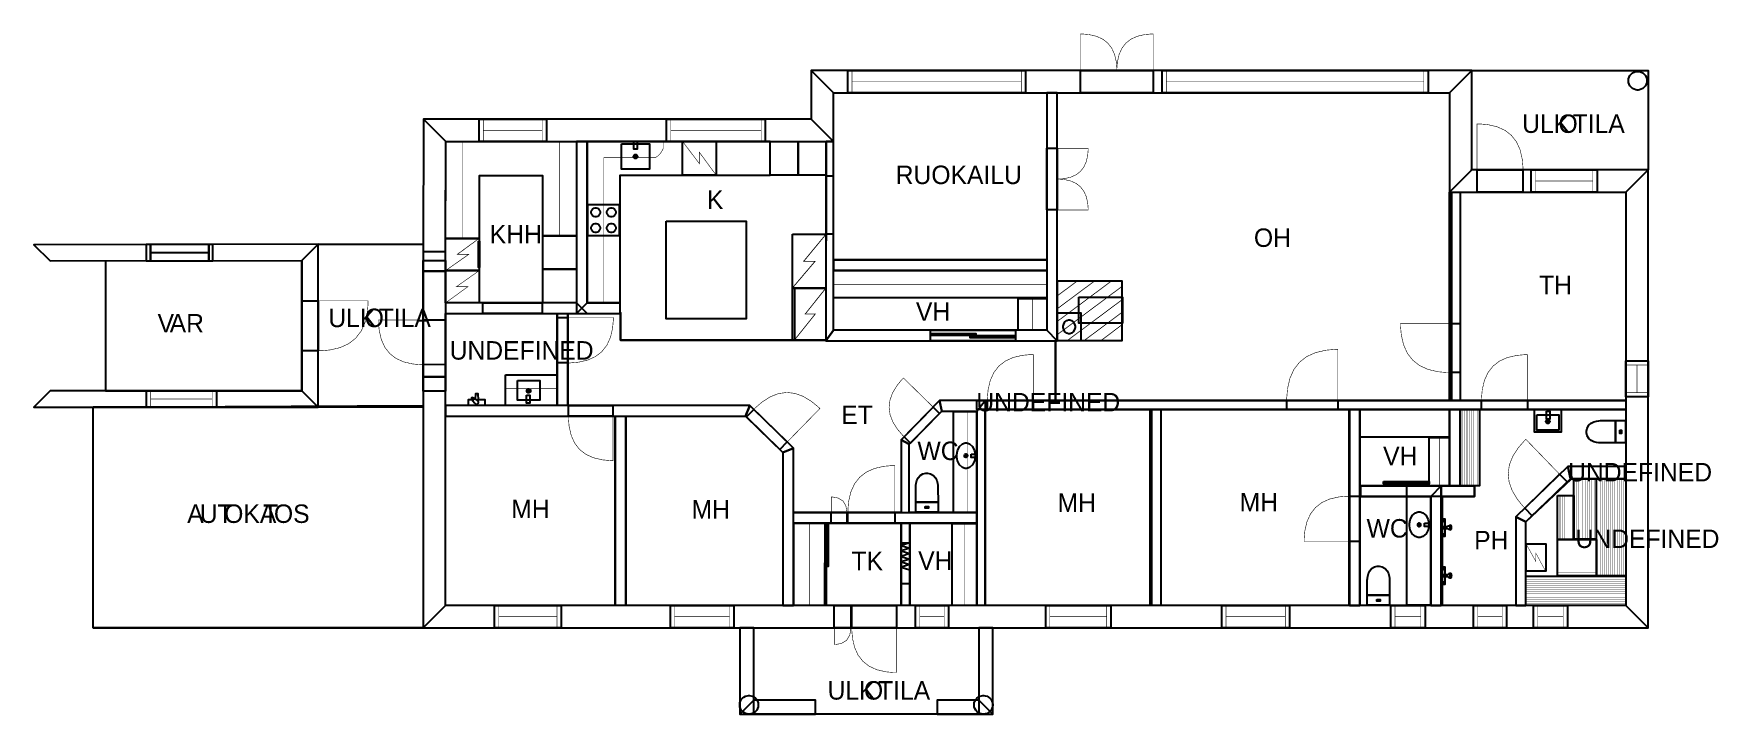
# Model space of a CAD drawing. Extents: x -2 to 29.4, y 0 to 12.7.
import ezdxf

# ---------------------------------------------------------------- set-up
doc = ezdxf.new("R2010")
doc.units = 0
doc.layers.get('0').update_dxf_attribs({"linetype": 'CONTINUOUS'})

msp = doc.modelspace()

# ---------------------------------------------------------------- texts
at = {"color": 0}
for s, p in [('ULK', (25.7439, 10.8227)), ('O', (26.4215, 10.8227)), ('TILA', (26.6839, 10.8227)), ('RUOKAILU', (14.0735, 9.87053)), ('K', (10.5564, 9.40729)), ('KHH', (6.51181, 8.76515)), ('OH', (20.7469, 8.70049)), ('TH', (26.0587, 7.82025)), ('ULK', (3.50396, 7.20757)), ('O', (4.18157, 7.20757)), ('TILA', (4.44388, 7.20757)), ('VH', (14.4507, 7.32532)), ('V', (0.32404, 7.10751)), ('AR', (0.54904, 7.10751)), ('UNDEFINED', (5.76419, 6.60263)), ('UNDEFINED', (15.5751, 5.63914)), ('ET', (13.0588, 5.40388)), ('WC', (14.4792, 4.73256)), ('VH', (23.1537, 4.63525)), ('UNDEFINED', (26.6004, 4.33504)), ('MH', (17.0893, 3.76707)), ('MH', (20.4815, 3.77594)), ('A', (0.87585, 3.56219)), ('UT', (1.10911, 3.56219)), ('OKA', (1.56424, 3.56219)), ('T', (2.28767, 3.56219)), ('OS', (2.49122, 3.56219)), ('MH', (6.91207, 3.65147)), ('MH', (10.2711, 3.64462)), ('WC', (22.8461, 3.29039)), ('PH', (24.85, 3.07117)), ('UNDEFINED', (26.7385, 3.09576)), ('TK', (13.2498, 2.68208)), ('VH', (14.4929, 2.68896)), ('ULK', (12.8049, 0.27328)), ('O', (13.4825, 0.27328)), ('TILA', (13.7448, 0.27328))]:
    msp.add_text(s, height=0.34375, dxfattribs=at).set_placement(p)

# ---------------------------------------------------------------- linework, layer by layer
at = {"color": 0}
for points, const_width in [([(18.1936, 11.9874), (18.1936, 12.0271), (18.1831, 12.1461), (18.1513, 12.2835), (18.0985, 12.3998), (18.0244, 12.495), (17.9293, 12.569), (17.8129, 12.6219), (17.6754, 12.6537), (17.5565, 12.6642), (17.5168, 12.6642), (17.5168, 11.9874), (18.1936, 11.9874)], 0.01042), ([(18.1936, 11.9874), (18.1936, 12.0271), (18.2042, 12.1461), (18.2358, 12.2835), (18.2888, 12.3998), (18.3628, 12.495), (18.4579, 12.569), (18.5743, 12.6219), (18.7118, 12.6537), (18.8308, 12.6642), (18.8704, 12.6642), (18.8704, 11.9874), (18.1936, 11.9874)], 0.01042), ([(12.9177, 11.5708), (24.3924, 11.5708), (24.809, 11.9874), (12.501, 11.9874), (12.9177, 11.5708)], 0.00208), ([(12.9177, 10.6636), (12.9177, 11.5708), (12.501, 11.9874), (12.501, 11.0803), (12.9177, 10.6636)], 0.00208), ([(13.1818, 11.9874), (16.4929, 11.9874), (16.4929, 11.5708), (13.1818, 11.5708), (13.1818, 11.9874)], 0.01042), ([(13.1818, 11.9874), (16.4929, 11.9874), (16.4929, 11.5708), (13.1818, 11.5708), (13.1818, 11.9874)], 0.01042), ([(17.5168, 11.9874), (18.8704, 11.9874), (18.8704, 11.5708), (17.5168, 11.5708), (17.5168, 11.9874)], 0.01042), ([(17.5168, 11.9874), (18.8704, 11.9874), (18.8704, 11.5708), (17.5168, 11.5708), (17.5168, 11.9874)], 0.01042), ([(19.0371, 11.9874), (23.9914, 11.9874), (23.9914, 11.5708), (19.0371, 11.5708), (19.0371, 11.9874)], 0.01042), ([(19.0371, 11.9874), (23.9914, 11.9874), (23.9914, 11.5708), (19.0371, 11.5708), (19.0371, 11.9874)], 0.01042), ([(24.3924, 11.5708), (24.3924, 9.71793), (24.809, 10.1346), (24.809, 11.9874), (24.3924, 11.5708)], 0.00208), ([(24.809, 10.1346), (24.809, 11.9874), (28.0888, 11.9874), (28.0932, 10.1346), (24.791, 10.1346), (24.809, 10.1346)], 0.00208), ([(16.8865, 11.5708), (16.8865, 7.14908), (17.0844, 6.95117), (17.0844, 11.5708), (16.8865, 11.5708)], 0.00208), ([(5.68821, 8.61176), (5.69499, 10.6636), (5.27979, 11.0803), (5.27154, 8.61313), (5.68821, 8.61176)], 0.00208), ([(5.69499, 10.6636), (12.9177, 10.6636), (12.501, 11.0803), (5.27979, 11.0803), (5.69499, 10.6636)], 0.00208), ([(6.31228, 11.0803), (7.56543, 11.0803), (7.56543, 10.6636), (6.31228, 10.6636), (6.31228, 11.0803)], 0.01042), ([(6.31228, 11.0803), (7.56543, 11.0803), (7.56543, 10.6636), (6.31228, 10.6636), (6.31228, 11.0803)], 0.01042), ([(9.80647, 11.0803), (11.645, 11.0803), (11.645, 10.6636), (9.80647, 10.6636), (9.80647, 11.0803)], 0.01042), ([(9.80647, 11.0803), (11.645, 11.0803), (11.645, 10.6636), (9.80647, 10.6636), (9.80647, 11.0803)], 0.01042), ([(25.7589, 10.1346), (25.7589, 10.1847), (25.7456, 10.3351), (25.7054, 10.5089), (25.6386, 10.6559), (25.545, 10.7763), (25.4247, 10.8698), (25.2778, 10.9367), (25.1039, 10.9768), (24.9535, 10.9901), (24.9035, 10.9901), (24.9035, 10.1346), (25.7589, 10.1346)], 0.01042), ([(9.19558, 10.6675), (9.25808, 10.6675), (9.25808, 10.5217), (9.19558, 10.5217), (9.19558, 10.6675)], 0.01042), ([(8.1269, 8.90869), (7.50142, 8.90869), (7.50142, 10.0261), (6.317, 10.0261), (6.31381, 8.85943), (5.68847, 8.85943), (5.69504, 10.6637), (8.12744, 10.6637), (8.1269, 8.90869)], 0.01042), ([(5.69206, 10.6637), (5.69206, 8.85889), (6.00456, 8.85889), (6.00456, 10.6637), (5.69206, 10.6637)], 0.01042), ([(7.81489, 10.6637), (7.81489, 8.91287), (8.12739, 8.91287), (8.12739, 10.6637), (7.81489, 10.6637)], 0.01042), ([(8.12739, 10.6636), (8.12739, 7.46083), (8.32531, 7.65875), (8.32531, 10.6636), (8.12739, 10.6636)], 0.00208), ([(8.32531, 7.65869), (8.63596, 7.65869), (8.63596, 10.3627), (9.59375, 10.3627), (9.63585, 10.3869), (9.68853, 10.4386), (9.71804, 10.4844), (9.74094, 10.5269), (9.74094, 10.6611), (8.32531, 10.6637), (8.32531, 7.65869)], 0.01042), ([(8.32531, 7.65869), (8.94249, 7.65869), (8.94249, 10.0382), (11.7339, 10.0387), (11.7339, 10.6637), (8.32531, 10.6637), (8.32531, 7.65869)], 0.01042), ([(8.96642, 10.6185), (9.48725, 10.6185), (9.48725, 10.1498), (8.96642, 10.1498), (8.96642, 10.6185)], 0.01042), ([(9.26329, 10.3842), (9.26329, 10.3778), (9.25261, 10.3584), (9.23324, 10.3477), (9.22683, 10.3477), (9.22038, 10.3477), (9.20101, 10.3584), (9.19037, 10.3778), (9.19037, 10.3842), (9.19037, 10.3906), (9.20101, 10.41), (9.22038, 10.4206), (9.22683, 10.4206), (9.23324, 10.4206), (9.25261, 10.41), (9.26329, 10.3906), (9.26329, 10.3842)], 0.00833), ([(9.24767, 10.3842), (9.24767, 10.3805), (9.24154, 10.3695), (9.23047, 10.3633), (9.22683, 10.3633), (9.22314, 10.3633), (9.21208, 10.3695), (9.206, 10.3805), (9.206, 10.3842), (9.206, 10.3879), (9.21208, 10.3989), (9.22314, 10.405), (9.22683, 10.405), (9.23047, 10.405), (9.24154, 10.3989), (9.24767, 10.3879), (9.24767, 10.3842)], 0.00833), ([(10.1037, 10.6635), (10.7287, 10.6635), (10.7287, 10.0385), (10.1037, 10.0385), (10.1037, 10.6635)], 0.01042), ([(11.7339, 10.6637), (12.2551, 10.6637), (12.2551, 10.0387), (11.7339, 10.0387), (11.7339, 10.6637)], 0.01042), ([(12.255, 10.6637), (12.7762, 10.6637), (12.7762, 10.0387), (12.255, 10.0387), (12.255, 10.6637)], 0.01042), ([(12.9149, 7.14908), (12.9177, 10.6636), (12.7765, 10.6637), (12.7734, 6.95117), (12.9149, 7.14908)], 0.00208), ([(16.8865, 10.5377), (17.0844, 10.5377), (17.0844, 9.38846), (16.8865, 9.38846), (16.8865, 10.5377)], 0.01042), ([(16.8865, 10.5377), (17.0844, 10.5377), (17.0844, 9.38846), (16.8865, 9.38846), (16.8865, 10.5377)], 0.01042), ([(17.0844, 9.963), (17.1181, 9.963), (17.2192, 9.972), (17.3358, 9.99897), (17.4347, 10.0438), (17.5154, 10.1067), (17.5783, 10.1875), (17.6232, 10.2863), (17.6501, 10.4031), (17.6592, 10.5041), (17.6592, 10.5377), (17.0844, 10.5377), (17.0844, 9.963)], 0.01042), ([(24.3924, 9.71793), (27.6765, 9.71793), (28.0932, 10.1346), (24.809, 10.1346), (24.3924, 9.71793)], 0.00208), ([(24.9035, 10.1346), (25.7589, 10.1346), (25.7589, 9.71793), (24.9035, 9.71793), (24.9035, 10.1346)], 0.01042), ([(24.9035, 10.1346), (25.7589, 10.1346), (25.7589, 9.71793), (24.9035, 9.71793), (24.9035, 10.1346)], 0.01042), ([(25.9144, 10.1346), (27.1394, 10.1346), (27.1394, 9.71793), (25.9144, 9.71793), (25.9144, 10.1346)], 0.01042), ([(25.9144, 10.1346), (27.1394, 10.1346), (27.1394, 9.71793), (25.9144, 9.71793), (25.9144, 10.1346)], 0.01042), ([(27.6765, 9.71793), (27.6765, 2.02468), (28.0932, 1.60801), (28.0932, 10.1346), (27.6765, 9.71793)], 0.00208), ([(12.9163, 8.94417), (12.9172, 10.0186), (12.7759, 10.0187), (12.775, 8.94428), (12.9163, 8.94417)], 0.01042), ([(17.0844, 9.963), (17.1181, 9.963), (17.2192, 9.95404), (17.3358, 9.92714), (17.4346, 9.88222), (17.5154, 9.81939), (17.5782, 9.73861), (17.6232, 9.63986), (17.65, 9.52317), (17.659, 9.42215), (17.659, 9.38846), (17.0844, 9.38846), (17.0844, 9.963)], 0.01042), ([(8.33832, 9.49056), (8.33832, 8.90722), (8.92165, 8.90722), (8.92165, 9.49056), (8.33832, 9.49056)], 0.01042), ([(8.48415, 9.42806), (8.49224, 9.42806), (8.5166, 9.42156), (8.54308, 9.40369), (8.56093, 9.37722), (8.56749, 9.35286), (8.56749, 9.34472), (8.56749, 9.33664), (8.56093, 9.31233), (8.54308, 9.28581), (8.5166, 9.26796), (8.49224, 9.26139), (8.48415, 9.26139), (8.47601, 9.26139), (8.45171, 9.26796), (8.42524, 9.28581), (8.40733, 9.31233), (8.40082, 9.33664), (8.40082, 9.34472), (8.40082, 9.35286), (8.40733, 9.37722), (8.42524, 9.40369), (8.45171, 9.42156), (8.47601, 9.42806), (8.48415, 9.42806)], 0.01042), ([(8.77582, 9.42806), (8.7839, 9.42806), (8.80826, 9.42156), (8.83475, 9.40369), (8.8526, 9.37722), (8.85915, 9.35286), (8.85915, 9.34472), (8.85915, 9.33664), (8.8526, 9.31233), (8.83475, 9.28581), (8.80826, 9.26796), (8.7839, 9.26139), (8.77582, 9.26139), (8.76768, 9.26139), (8.74338, 9.26796), (8.7169, 9.28581), (8.699, 9.31233), (8.69249, 9.33664), (8.69249, 9.34472), (8.69249, 9.35286), (8.699, 9.37722), (8.7169, 9.40369), (8.74338, 9.42156), (8.76768, 9.42806), (8.77582, 9.42806)], 0.01042), ([(24.3924, 9.71793), (24.5903, 9.71793), (24.5903, 5.84082), (24.3924, 5.84082), (24.3924, 9.71793)], 0.00208), ([(8.48415, 9.13639), (8.49224, 9.13639), (8.5166, 9.12989), (8.54308, 9.11203), (8.56093, 9.08556), (8.56749, 9.06119), (8.56749, 9.05306), (8.56749, 9.04497), (8.56093, 9.02067), (8.54308, 8.99414), (8.5166, 8.97629), (8.49224, 8.96972), (8.48415, 8.96972), (8.47601, 8.96972), (8.45171, 8.97629), (8.42524, 8.99414), (8.40733, 9.02067), (8.40082, 9.04497), (8.40082, 9.05306), (8.40082, 9.06119), (8.40733, 9.08556), (8.42524, 9.11203), (8.45171, 9.12989), (8.47601, 9.13639), (8.48415, 9.13639)], 0.01042), ([(8.77582, 9.13639), (8.7839, 9.13639), (8.80826, 9.12989), (8.83475, 9.11203), (8.8526, 9.08556), (8.85915, 9.06119), (8.85915, 9.05306), (8.85915, 9.04497), (8.8526, 9.02067), (8.83475, 8.99414), (8.80826, 8.97629), (8.7839, 8.96972), (8.77582, 8.96972), (8.76768, 8.96972), (8.74338, 8.97629), (8.7169, 8.99414), (8.699, 9.02067), (8.69249, 9.04497), (8.69249, 9.05306), (8.69249, 9.06119), (8.699, 9.08556), (8.7169, 9.11203), (8.74338, 9.12989), (8.76768, 9.13639), (8.77582, 9.13639)], 0.01042), ([(9.79579, 9.17969), (11.2866, 9.17969), (11.2866, 7.3604), (9.79579, 7.3604), (9.79579, 9.17969)], 0.01042), ([(5.68918, 8.85829), (5.68918, 8.25911), (6.31418, 8.25911), (6.31418, 8.85829), (5.68918, 8.85829)], 0.00999), ([(5.68918, 8.85829), (5.68918, 8.25911), (6.31418, 8.25911), (6.31418, 8.85829), (5.68918, 8.85829)], 0.00999), ([(6.30171, 8.81033), (6.30171, 8.317), (6.31939, 8.317), (6.31939, 8.81033), (6.30171, 8.81033)], 0.00999), ([(7.5019, 8.90869), (7.5019, 8.28369), (8.1269, 8.28369), (8.1269, 8.90869), (7.5019, 8.90869)], 0.01042), ([(12.149, 8.93479), (12.149, 7.93425), (12.774, 7.93425), (12.774, 8.93479), (12.149, 8.93479)], 0.01667), ([(-1.6799, 8.43967), (3.01258, 8.44656), (3.31467, 8.74908), (-1.98199, 8.74138), (-1.6799, 8.43967)], 0.00208), ([(0.11241, 8.44228), (1.35498, 8.44417), (1.3546, 8.74625), (0.11198, 8.74436), (0.11241, 8.44228)], 0.01042), ([(0.11241, 8.44228), (1.35498, 8.44417), (1.3546, 8.74625), (0.11198, 8.74436), (0.11241, 8.44228)], 0.01042), ([(3.01258, 8.44656), (3.01258, 6.02029), (3.31467, 5.71821), (3.31467, 8.74908), (3.01258, 8.44656)], 0.00208), ([(3.31467, 8.74908), (5.27376, 8.74908), (5.27376, 5.71832), (3.31467, 5.71821), (3.31467, 8.74908)], 0.00208), ([(5.68761, 8.44521), (5.68821, 8.61176), (5.27154, 8.61313), (5.27094, 8.44586), (5.68761, 8.44521)], 0.00208), ([(5.68761, 8.44521), (5.68772, 8.25054), (5.27106, 8.25032), (5.27094, 8.44586), (5.68761, 8.44521)], 0.00208), ([(5.68772, 8.25054), (5.68875, 6.28407), (5.27208, 6.28386), (5.27106, 8.25032), (5.68772, 8.25054)], 0.00208), ([(5.68821, 8.25906), (5.68821, 7.65869), (6.31321, 7.65869), (6.31321, 8.25906), (5.68821, 8.25906)], 0.01001), ([(7.5019, 8.28369), (7.5019, 7.65869), (8.1269, 7.65869), (8.1269, 8.28369), (7.5019, 8.28369)], 0.01042), ([(12.9156, 8.25956), (16.8896, 8.25956), (16.8896, 7.75146), (12.9156, 7.75146), (12.9156, 8.25956)], 0.01042), ([(12.9158, 8.45751), (16.8865, 8.45751), (16.8865, 8.2596), (12.9158, 8.2596), (12.9158, 8.45751)], 0.00208), ([(12.1485, 7.93425), (12.1485, 6.96674), (12.7735, 6.96674), (12.7735, 7.93425), (12.1485, 7.93425)], 0.01613), ([(12.1485, 7.93425), (12.1485, 6.96674), (12.1902, 6.96674), (12.1902, 7.93425), (12.1485, 7.93425)], 0.01613), ([(17.0857, 8.0695), (17.0857, 6.95215), (18.2864, 6.95215), (18.2864, 8.0695), (17.0857, 8.0695)], 0.0149), ([(3.01258, 7.69749), (3.31467, 7.69749), (3.31467, 6.76719), (3.01258, 6.76719), (3.01258, 7.69749)], 0.01042), ([(3.01258, 7.69749), (3.31467, 7.69749), (3.31467, 6.76719), (3.01258, 6.76719), (3.01258, 7.69749)], 0.01042), ([(3.31467, 6.76719), (3.36914, 6.76719), (3.53271, 6.78174), (3.72168, 6.82536), (3.88157, 6.89806), (4.01243, 6.99978), (4.11415, 7.13064), (4.18685, 7.29053), (4.23047, 7.47949), (4.24501, 7.64301), (4.24501, 7.69749), (3.31467, 7.69749), (3.31467, 6.76719)], 0.01042), ([(8.12739, 7.65875), (5.68804, 7.65875), (5.68804, 7.46083), (8.32531, 7.46083), (8.12739, 7.65875)], 0.00208), ([(6.38021, 7.65875), (7.48529, 7.65875), (7.48529, 7.46083), (6.38021, 7.46083), (6.38021, 7.65875)], 0.01042), ([(8.12739, 7.46083), (8.94249, 7.46083), (8.94249, 7.65875), (8.32531, 7.65875), (8.12739, 7.46083)], 0.00208), ([(16.3533, 7.74214), (16.3533, 7.14914), (16.8865, 7.14914), (16.8865, 7.74214), (16.3533, 7.74214)], 0.01042), ([(17.4843, 7.7659), (17.4843, 7.28065), (18.2964, 7.28065), (18.2964, 7.7659), (17.4843, 7.7659)], 0.0149), ([(5.27197, 6.50836), (5.22319, 6.50836), (5.07682, 6.52126), (4.90767, 6.56022), (4.76454, 6.62517), (4.6474, 6.71619), (4.55626, 6.83322), (4.49115, 6.97629), (4.45204, 7.1454), (4.43896, 7.29172), (4.43896, 7.3405), (5.27154, 7.34093), (5.27197, 6.50836)], 0.01042), ([(5.68821, 7.34115), (5.68864, 6.50851), (5.27197, 6.50836), (5.27154, 7.34093), (5.68821, 7.34115)], 0.01042), ([(5.68821, 7.34115), (5.68864, 6.50851), (5.27197, 6.50836), (5.27154, 7.34093), (5.68821, 7.34115)], 0.01042), ([(7.76958, 7.38732), (7.9675, 7.38732), (7.9675, 6.54156), (7.76958, 6.54156), (7.76958, 7.38732)], 0.01042), ([(7.76958, 7.38732), (7.9675, 7.38732), (7.9675, 6.54156), (7.76958, 6.54156), (7.76958, 7.38732)], 0.01042), ([(7.76958, 7.46083), (7.9675, 7.46083), (7.9675, 5.74946), (7.76958, 5.74946), (7.76958, 7.46083)], 0.00208), ([(7.9675, 6.54156), (8.01704, 6.54156), (8.16569, 6.55479), (8.33746, 6.59446), (8.48281, 6.66054), (8.60178, 6.75304), (8.69422, 6.87196), (8.76031, 7.01731), (8.79997, 7.18913), (8.81321, 7.33778), (8.81321, 7.38732), (7.9675, 7.38732), (7.9675, 6.54156)], 0.01042), ([(17.0857, 7.47299), (17.0857, 6.95215), (17.5246, 6.95215), (17.5246, 7.47299), (17.0857, 7.47299)], 0.01042), ([(17.3051, 7.34278), (17.3157, 7.34278), (17.3478, 7.33257), (17.3826, 7.30464), (17.4063, 7.26324), (17.4149, 7.22526), (17.4149, 7.21257), (17.4149, 7.19993), (17.4063, 7.16189), (17.3826, 7.1205), (17.3478, 7.09261), (17.3157, 7.08236), (17.3051, 7.08236), (17.2944, 7.08236), (17.2624, 7.09261), (17.2275, 7.1205), (17.204, 7.16189), (17.1954, 7.19993), (17.1954, 7.21257), (17.1954, 7.22526), (17.204, 7.26324), (17.2275, 7.30464), (17.2624, 7.33257), (17.2944, 7.34278), (17.3051, 7.34278)], 0.01042), ([(24.3924, 6.36219), (24.3388, 6.36219), (24.1781, 6.37651), (23.9924, 6.41938), (23.8351, 6.49078), (23.7065, 6.59076), (23.6065, 6.71935), (23.5351, 6.87651), (23.4924, 7.06222), (23.4781, 7.22293), (23.4781, 7.27647), (24.3924, 7.27647), (24.3924, 6.36219)], 0.01042), ([(24.3924, 7.27647), (24.5903, 7.27647), (24.5903, 6.36219), (24.3924, 6.36219), (24.3924, 7.27647)], 0.01042), ([(24.3924, 7.27647), (24.5903, 7.27647), (24.5903, 6.36219), (24.3924, 6.36219), (24.3924, 7.27647)], 0.01042), ([(16.8865, 7.14908), (12.9149, 7.14908), (12.7734, 6.95117), (17.0844, 6.95117), (16.8865, 7.14908)], 0.00208), ([(14.7219, 7.14908), (16.3028, 7.14908), (16.3028, 6.95117), (14.7219, 6.95117), (14.7219, 7.14908)], 0.01042), ([(14.7219, 7.09179), (15.5644, 7.09179), (15.5644, 7.05013), (14.7219, 7.05013), (14.7219, 7.09179)], 0.01042), ([(15.4603, 7.05013), (16.3028, 7.05013), (16.3028, 7.00846), (15.4603, 7.00846), (15.4603, 7.05013)], 0.01042), ([(15.7819, 5.84082), (15.7819, 5.89094), (15.7953, 6.04129), (15.8354, 6.21506), (15.9022, 6.36203), (15.9958, 6.48232), (16.1161, 6.5759), (16.2631, 6.64268), (16.4368, 6.68278), (16.5872, 6.69613), (16.6374, 6.69613), (16.6374, 5.84082), (15.7819, 5.84082)], 0.01042), ([(21.3589, 5.84082), (21.3589, 5.8966), (21.3738, 6.06392), (21.4183, 6.25726), (21.4926, 6.42085), (21.5967, 6.55469), (21.7306, 6.65881), (21.8942, 6.73313), (22.0875, 6.77772), (22.2549, 6.79258), (22.3106, 6.79258), (22.3106, 5.84082), (21.3589, 5.84082)], 0.01042), ([(24.9871, 5.84082), (24.9871, 5.89085), (25.0004, 6.04085), (25.0404, 6.21419), (25.1071, 6.36083), (25.2004, 6.48085), (25.3204, 6.57422), (25.4671, 6.64085), (25.6404, 6.68088), (25.7904, 6.69417), (25.8404, 6.69417), (25.8404, 5.84082), (24.9871, 5.84082)], 0.01042), ([(5.68875, 6.28407), (5.68886, 6.01237), (5.27219, 6.01232), (5.27208, 6.28386), (5.68875, 6.28407)], 0.00208), ([(6.80701, 6.32215), (7.76958, 6.32215), (7.76958, 5.74946), (6.80701, 5.74946), (6.80701, 6.32215)], 0.01042), ([(27.6765, 6.58176), (28.0932, 6.58176), (28.0932, 5.90804), (27.6765, 5.90804), (27.6765, 6.58176)], 0.01042), ([(27.6765, 6.58176), (28.0932, 6.58176), (28.0932, 5.90804), (27.6765, 5.90804), (27.6765, 6.58176)], 0.01042), ([(3.01258, 6.02029), (-1.6799, 6.02029), (-1.98199, 5.71821), (3.31467, 5.71821), (3.01258, 6.02029)], 0.00208), ([(0.11854, 6.02029), (1.41857, 6.02029), (1.41857, 5.71821), (0.11854, 5.71821), (0.11854, 6.02029)], 0.01042), ([(0.11854, 6.02029), (1.41857, 6.02029), (1.41857, 5.71821), (0.11854, 5.71821), (0.11854, 6.02029)], 0.01042), ([(5.68886, 2.02468), (5.68886, 6.01237), (5.27219, 6.01232), (5.27219, 1.60801), (5.68886, 2.02468)], 0.00208), ([(6.80701, 6.06196), (7.76958, 6.06196), (7.76958, 5.74946), (6.80701, 5.74946), (6.80701, 6.06196)], 0.01042), ([(7.02924, 6.213), (7.44288, 6.213), (7.44288, 5.85053), (7.02924, 5.85053), (7.02924, 6.213)], 0.01042), ([(7.1996, 6.02235), (7.1996, 6.02881), (7.21024, 6.04818), (7.2296, 6.05881), (7.23606, 6.05881), (7.24246, 6.05881), (7.26183, 6.04818), (7.27251, 6.02881), (7.27251, 6.02235), (7.27251, 6.01594), (7.26183, 5.99658), (7.24246, 5.98589), (7.23606, 5.98589), (7.2296, 5.98589), (7.21024, 5.99658), (7.1996, 6.01594), (7.1996, 6.02235)], 0.00833), ([(7.21522, 6.02235), (7.21522, 6.02604), (7.22131, 6.03711), (7.23236, 6.04318), (7.23606, 6.04318), (7.23969, 6.04318), (7.25076, 6.03711), (7.25689, 6.02604), (7.25689, 6.02235), (7.25689, 6.01872), (7.25076, 6.00765), (7.23969, 6.00151), (7.23606, 6.00151), (7.23236, 6.00151), (7.22131, 6.00765), (7.21522, 6.01872), (7.21522, 6.02235)], 0.00833), ([(11.4329, 5.67676), (11.4684, 5.71317), (11.5847, 5.81293), (11.737, 5.91069), (11.8898, 5.97017), (12.043, 5.99121), (12.1967, 5.97385), (12.3508, 5.91818), (12.5054, 5.82411), (12.6241, 5.72721), (12.6605, 5.69168), (12.0541, 5.07032), (11.4329, 5.67676)], 0.01042), ([(14.2299, 5.16813), (14.1975, 5.19976), (14.1089, 5.30333), (14.0221, 5.43892), (13.9694, 5.57482), (13.9508, 5.7111), (13.9664, 5.84776), (14.0161, 5.98481), (14.1, 6.12224), (14.1862, 6.22765), (14.2179, 6.25999), (14.7699, 5.72), (14.2299, 5.16813)], 0.01042), ([(5.68886, 5.55154), (11.2778, 5.55154), (11.3585, 5.74946), (5.68886, 5.74946), (5.68886, 5.55154)], 0.00208), ([(6.28407, 5.83697), (6.26992, 5.84506), (6.22792, 5.8699), (6.19613, 5.88857), (6.18018, 5.89469), (6.17296, 5.89182), (6.17156, 5.89008), (6.17031, 5.88872), (6.16906, 5.88249), (6.17686, 5.868), (6.19889, 5.83826), (6.22922, 5.79829), (6.23926, 5.78489), (6.241, 5.7825), (6.24869, 5.77713), (6.26269, 5.77279), (6.27821, 5.77453), (6.28971, 5.78163), (6.29237, 5.78489), (6.29503, 5.78842), (6.30029, 5.80094), (6.30035, 5.81565), (6.29428, 5.82796), (6.28689, 5.83529), (6.28407, 5.83697)], 0.01042), ([(7.1984, 5.93772), (7.2609, 5.93772), (7.2609, 5.79189), (7.1984, 5.79189), (7.1984, 5.93772)], 0.01042), ([(7.97737, 5.74946), (8.80572, 5.74946), (8.80572, 5.55154), (7.97737, 5.55154), (7.97737, 5.74946)], 0.01042), ([(7.97737, 5.74946), (8.80572, 5.74946), (8.80572, 5.55154), (7.97737, 5.55154), (7.97737, 5.74946)], 0.01042), ([(11.2778, 5.55154), (11.9736, 4.87229), (12.1716, 4.95562), (11.3585, 5.74946), (11.2778, 5.55154)], 0.00208), ([(11.2947, 5.5351), (11.916, 4.92865), (12.0541, 5.07032), (11.433, 5.67665), (11.2947, 5.5351)], 0.01042), ([(11.2947, 5.5351), (11.916, 4.92865), (12.0541, 5.07032), (11.433, 5.67665), (11.2947, 5.5351)], 0.01042), ([(14.8879, 5.84082), (14.1751, 5.11231), (14.3262, 5.02572), (14.9303, 5.6429), (14.8879, 5.84082)], 0.00208), ([(14.7699, 5.72), (14.2299, 5.16813), (14.3503, 5.05018), (14.8901, 5.60211), (14.7699, 5.72)], 0.01042), ([(14.7699, 5.72), (14.2299, 5.16813), (14.3503, 5.05018), (14.8901, 5.60211), (14.7699, 5.72)], 0.01042), ([(15.7429, 5.84082), (14.8879, 5.84082), (14.9303, 5.6429), (15.5824, 5.6429), (15.7429, 5.84082)], 0.00208), ([(15.7429, 5.84082), (15.7429, 2.02468), (15.5824, 2.02468), (15.5824, 5.6429), (15.7429, 5.84082)], 0.00208), ([(15.5824, 5.84082), (27.6765, 5.84082), (27.6765, 5.67529), (15.5824, 5.67529), (15.5824, 5.84082)], 0.00208), ([(15.7819, 5.84082), (16.6374, 5.84082), (16.6374, 5.67529), (15.7819, 5.67529), (15.7819, 5.84082)], 0.01042), ([(15.7819, 5.84082), (16.6374, 5.84082), (16.6374, 5.67529), (15.7819, 5.67529), (15.7819, 5.84082)], 0.01042), ([(18.8128, 5.67529), (19.0107, 5.67529), (19.0107, 2.02468), (18.8128, 2.02468), (18.8128, 5.67529)], 0.00208), ([(21.3589, 5.84082), (22.3106, 5.84082), (22.3106, 5.67529), (21.3589, 5.67529), (21.3589, 5.84082)], 0.01042), ([(21.3589, 5.84082), (22.3106, 5.84082), (22.3106, 5.67529), (21.3589, 5.67529), (21.3589, 5.84082)], 0.01042), ([(22.5251, 5.67529), (22.7231, 5.67529), (22.7231, 2.02468), (22.5251, 2.02468), (22.5251, 5.67529)], 0.00208), ([(22.7231, 5.67535), (24.3883, 5.67535), (24.3883, 5.16026), (22.7231, 5.16026), (22.7231, 5.67535)], 0.01042), ([(24.3924, 5.67529), (24.5903, 5.67529), (24.5903, 4.25065), (24.3924, 4.25065), (24.3924, 5.67529)], 0.00208), ([(24.591, 5.67389), (24.591, 4.25065), (24.9493, 4.25065), (24.9493, 5.67389), (24.591, 5.67389)], 0.01042), ([(24.9871, 5.84082), (25.8404, 5.84082), (25.8404, 5.67529), (24.9871, 5.67529), (24.9871, 5.84082)], 0.01042), ([(24.9871, 5.84082), (25.8404, 5.84082), (25.8404, 5.67529), (24.9871, 5.67529), (24.9871, 5.84082)], 0.01042), ([(25.9747, 5.67486), (26.469, 5.67486), (26.469, 5.25364), (25.9747, 5.25364), (25.9747, 5.67486)], 0.01042), ([(7.97737, 5.55154), (7.97737, 5.50304), (7.99029, 5.35742), (8.02914, 5.18918), (8.09386, 5.04682), (8.18446, 4.93033), (8.30094, 4.83974), (8.44331, 4.77507), (8.61154, 4.73622), (8.75717, 4.72325), (8.80572, 4.72325), (8.80572, 5.55154), (7.97737, 5.55154)], 0.01042), ([(8.84928, 5.55154), (9.04719, 5.55154), (9.04719, 2.02468), (8.84928, 2.02468), (8.84928, 5.55154)], 0.00208), ([(15.1515, 5.63726), (15.1515, 3.75569), (15.5824, 3.75569), (15.5824, 5.63726), (15.1515, 5.63726)], 0.01042), ([(15.4047, 5.63726), (15.4047, 3.75569), (15.5824, 3.75569), (15.5824, 5.63726), (15.4047, 5.63726)], 0.01042), ([(26.0158, 5.57383), (26.4279, 5.57383), (26.4279, 5.2909), (26.0158, 5.2909), (26.0158, 5.57383)], 0.01042), ([(26.2583, 5.44879), (26.2583, 5.44239), (26.2476, 5.42301), (26.2283, 5.41233), (26.2219, 5.41233), (26.2154, 5.41233), (26.1961, 5.42301), (26.1854, 5.44239), (26.1854, 5.44879), (26.1854, 5.45524), (26.1961, 5.47461), (26.2154, 5.48525), (26.2219, 5.48525), (26.2283, 5.48525), (26.2476, 5.47461), (26.2583, 5.45524), (26.2583, 5.44879)], 0.00833), ([(26.1972, 5.63976), (26.2597, 5.63976), (26.2597, 5.49393), (26.1972, 5.49393), (26.1972, 5.63976)], 0.01042), ([(26.2428, 5.44879), (26.2428, 5.44515), (26.2367, 5.43408), (26.2256, 5.42796), (26.2219, 5.42796), (26.2182, 5.42796), (26.2071, 5.43408), (26.2011, 5.44515), (26.2011, 5.44879), (26.2011, 5.45247), (26.2071, 5.46354), (26.2182, 5.46962), (26.2219, 5.46962), (26.2256, 5.46962), (26.2367, 5.46354), (26.2428, 5.45247), (26.2428, 5.44879)], 0.00833), ([(27.2158, 5.05062), (27.2158, 5.05062), (27.204, 5.05057), (27.1731, 5.05219), (27.1292, 5.05832), (27.079, 5.07172), (27.0287, 5.09532), (26.9849, 5.13178), (26.9539, 5.18392), (26.9422, 5.23699), (26.9422, 5.25461), (26.9422, 5.27294), (26.9539, 5.32781), (26.9849, 5.38189), (27.0287, 5.41971), (27.079, 5.44412), (27.1292, 5.45811), (27.1731, 5.46451), (27.204, 5.46625), (27.2158, 5.46615), (27.2158, 5.46615), (27.4842, 5.46718), (27.4842, 5.05062), (27.2158, 5.05062)], 0.01042), ([(27.4842, 5.46718), (27.4842, 5.05062), (27.6714, 5.05062), (27.6714, 5.46718), (27.4842, 5.46718)], 0.01042), ([(14.1751, 5.11231), (14.1751, 3.75575), (14.3262, 3.75575), (14.3262, 5.02572), (14.1751, 5.11231)], 0.00208), ([(15.3826, 4.57428), (15.3661, 4.57428), (15.3165, 4.59315), (15.2624, 4.64447), (15.226, 4.72065), (15.2125, 4.79058), (15.2125, 4.81386), (15.2125, 4.83718), (15.226, 4.90712), (15.2624, 4.98329), (15.3165, 5.03461), (15.3661, 5.05344), (15.3826, 5.05344), (15.3993, 5.05344), (15.4489, 5.03461), (15.5029, 4.98329), (15.5394, 4.90712), (15.5528, 4.83718), (15.5528, 4.81386), (15.5528, 4.79058), (15.5394, 4.72065), (15.5029, 4.64447), (15.4489, 4.59315), (15.3993, 4.57428), (15.3826, 4.57428)], 0.01042), ([(24.0107, 5.15494), (24.0107, 4.25065), (24.3896, 4.25065), (24.3896, 5.15494), (24.0107, 5.15494)], 0.01042), ([(25.7924, 3.84011), (25.7556, 3.87819), (25.6553, 4.00211), (25.5582, 4.16347), (25.501, 4.32411), (25.4836, 4.4841), (25.5062, 4.64344), (25.5687, 4.80214), (25.6711, 4.96018), (25.7756, 5.08074), (25.8135, 5.11751), (26.4417, 4.46821), (25.7924, 3.84011)], 0.01042), ([(27.5619, 5.29199), (27.5619, 5.22581), (27.5935, 5.22581), (27.5935, 5.29199), (27.5619, 5.29199)], 0.01042), ([(11.9736, 4.87229), (11.9736, 2.02468), (12.1716, 2.02468), (12.1716, 4.95562), (11.9736, 4.87229)], 0.00208), ([(15.3826, 4.7774), (15.3781, 4.7774), (15.3643, 4.78808), (15.3568, 4.80746), (15.3568, 4.81386), (15.3568, 4.82032), (15.3643, 4.83968), (15.3781, 4.85032), (15.3826, 4.85032), (15.3872, 4.85032), (15.401, 4.83968), (15.4086, 4.82032), (15.4086, 4.81386), (15.4086, 4.80746), (15.401, 4.78808), (15.3872, 4.7774), (15.3826, 4.7774)], 0.01042), ([(15.3826, 4.79303), (15.38, 4.79303), (15.3722, 4.79915), (15.3679, 4.81022), (15.3679, 4.81386), (15.3679, 4.81754), (15.3722, 4.82861), (15.38, 4.83469), (15.3826, 4.83469), (15.3853, 4.83469), (15.3931, 4.82861), (15.3975, 4.81754), (15.3975, 4.81386), (15.3975, 4.81022), (15.3931, 4.79915), (15.3853, 4.79303), (15.3826, 4.79303)], 0.01042), ([(15.4789, 4.84511), (15.4789, 4.78261), (15.5824, 4.78261), (15.5824, 4.84511), (15.4789, 4.84511)], 0.01042), ([(13.1831, 3.75575), (13.1831, 3.80701), (13.1967, 3.96072), (13.2377, 4.13829), (13.306, 4.28857), (13.4017, 4.41151), (13.5246, 4.50717), (13.675, 4.57547), (13.8525, 4.61649), (14.0063, 4.6301), (14.0575, 4.6301), (14.0575, 3.75575), (13.1831, 3.75575)], 0.01042), ([(14.4458, 4.21653), (14.4458, 4.21653), (14.4457, 4.22831), (14.4474, 4.25928), (14.4535, 4.30311), (14.4668, 4.35331), (14.4904, 4.40354), (14.5268, 4.44738), (14.579, 4.47835), (14.6321, 4.49007), (14.6499, 4.49007), (14.6681, 4.49007), (14.7229, 4.47835), (14.7769, 4.44738), (14.8147, 4.40354), (14.8393, 4.35331), (14.8532, 4.30311), (14.8596, 4.25928), (14.8614, 4.22831), (14.8614, 4.21653), (14.8614, 4.21653), (14.8624, 3.94824), (14.4458, 3.94824), (14.4458, 4.21653)], 0.01042), ([(26.5938, 4.6154), (25.6233, 3.67654), (25.8149, 3.58436), (26.6424, 4.38476), (26.5938, 4.6154)], 0.00208), ([(26.4417, 4.46821), (25.7924, 3.84011), (25.9311, 3.69678), (26.5803, 4.32487), (26.4417, 4.46821)], 0.01042), ([(26.4417, 4.46821), (25.7924, 3.84011), (25.9311, 3.69678), (26.5803, 4.32487), (26.4417, 4.46821)], 0.01042), ([(27.6765, 4.6154), (26.5938, 4.6154), (26.6424, 4.38476), (27.6765, 4.38476), (27.6765, 4.6154)], 0.00208), ([(22.7231, 4.25065), (24.2375, 4.25065), (24.2375, 4.05274), (22.7231, 4.05274), (22.7231, 4.25065)], 0.00208), ([(22.7376, 4.25065), (23.5886, 4.25065), (23.5886, 4.05274), (22.7376, 4.05274), (22.7376, 4.25065)], 0.01042), ([(23.1632, 4.33399), (24.014, 4.33399), (24.014, 4.29232), (23.1632, 4.29232), (23.1632, 4.33399)], 0.01042), ([(24.0396, 4.05274), (24.0396, 2.02468), (24.2375, 2.02468), (24.2375, 4.25065), (24.0396, 4.05274)], 0.00208), ([(24.2375, 4.25065), (24.8569, 4.25065), (24.8569, 4.05274), (24.2375, 4.05274), (24.2375, 4.25065)], 0.00208), ([(26.7089, 4.38482), (26.7089, 3.25831), (27.1256, 3.25831), (27.1256, 4.38482), (26.7089, 4.38482)], 0.01042), ([(27.1264, 4.38482), (27.1264, 2.57878), (27.6751, 2.57878), (27.6751, 4.38482), (27.1264, 4.38482)], 0.01042), ([(13.1625, 3.75575), (13.1625, 3.78728), (13.1445, 3.88178), (13.0905, 3.97179), (13.0004, 4.02576), (12.9059, 4.04372), (12.8745, 4.04372), (12.8745, 3.75575), (13.1625, 3.75575)], 0.01042), ([(14.4458, 3.94824), (14.8624, 3.94824), (14.8624, 3.7609), (14.4458, 3.7609), (14.4458, 3.94824)], 0.01042), ([(14.621, 3.87033), (14.6872, 3.87033), (14.6872, 3.83882), (14.621, 3.83882), (14.621, 3.87033)], 0.01042), ([(22.5251, 4.05946), (22.4757, 4.05946), (22.3276, 4.04633), (22.1565, 4.00683), (22.0117, 3.94103), (21.8932, 3.84885), (21.8011, 3.73042), (21.7353, 3.58561), (21.6957, 3.41444), (21.6826, 3.26633), (21.6826, 3.21696), (22.5251, 3.21696), (22.5251, 4.05946)], 0.01042), ([(22.5251, 4.05946), (22.7231, 4.05946), (22.7231, 3.21696), (22.5251, 3.21696), (22.5251, 4.05946)], 0.01042), ([(22.5251, 4.05946), (22.7231, 4.05946), (22.7231, 3.21696), (22.5251, 3.21696), (22.5251, 4.05946)], 0.01042), ([(23.5985, 4.05274), (23.5985, 2.02951), (24.0376, 2.02951), (24.0376, 4.05274), (23.5985, 4.05274)], 0.01042), ([(23.825, 3.2889), (23.8074, 3.2889), (23.7544, 3.30778), (23.6969, 3.3591), (23.6582, 3.43528), (23.6439, 3.50521), (23.6439, 3.52849), (23.6439, 3.55181), (23.6582, 3.62175), (23.6969, 3.69792), (23.7544, 3.74924), (23.8074, 3.76807), (23.825, 3.76807), (23.8426, 3.76807), (23.8956, 3.74924), (23.9531, 3.69792), (23.9918, 3.62175), (24.0061, 3.55181), (24.0061, 3.52849), (24.0061, 3.50521), (23.9918, 3.43528), (23.9531, 3.3591), (23.8956, 3.30778), (23.8426, 3.2889), (23.825, 3.2889)], 0.01042), ([(26.4007, 4.0709), (26.4007, 3.25651), (26.7089, 3.25651), (26.7089, 4.0709), (26.4007, 4.0709)], 0.01042), ([(12.1745, 3.55615), (12.1745, 2.02474), (12.7554, 2.02474), (12.7554, 3.55615), (12.1745, 3.55615)], 0.01042), ([(12.1716, 3.75575), (15.5824, 3.75575), (15.5824, 3.55783), (12.1716, 3.55783), (12.1716, 3.75575)], 0.00208), ([(12.7906, 3.55057), (12.8166, 3.55057), (12.8166, 2.75315), (12.7906, 2.75315), (12.7906, 3.55057)], 0.01042), ([(12.7906, 3.55057), (12.8166, 3.55057), (12.8166, 2.75315), (12.7906, 2.75315), (12.7906, 3.55057)], 0.01042), ([(12.8745, 3.75575), (13.1625, 3.75575), (13.1625, 3.55783), (12.8745, 3.55783), (12.8745, 3.75575)], 0.01042), ([(12.8745, 3.75575), (13.1625, 3.75575), (13.1625, 3.55783), (12.8745, 3.55783), (12.8745, 3.75575)], 0.01042), ([(13.1831, 3.75575), (14.0575, 3.75575), (14.0575, 3.55783), (13.1831, 3.55783), (13.1831, 3.75575)], 0.01042), ([(13.1831, 3.75575), (14.0575, 3.75575), (14.0575, 3.55783), (13.1831, 3.55783), (13.1831, 3.75575)], 0.01042), ([(14.1751, 3.55783), (14.3399, 3.55783), (14.3399, 2.02468), (14.1751, 2.02468), (14.1751, 3.55783)], 0.00208), ([(15.1279, 3.55453), (15.1279, 2.02474), (15.5814, 2.02474), (15.5814, 3.55453), (15.1279, 3.55453)], 0.01042), ([(23.825, 3.49203), (23.8201, 3.49203), (23.8056, 3.50271), (23.7975, 3.52208), (23.7975, 3.52849), (23.7975, 3.53494), (23.8056, 3.55431), (23.8201, 3.56494), (23.825, 3.56494), (23.8299, 3.56494), (23.8444, 3.55431), (23.8526, 3.53494), (23.8526, 3.52849), (23.8526, 3.52208), (23.8444, 3.50271), (23.8299, 3.49203), (23.825, 3.49203)], 0.01042), ([(23.825, 3.50765), (23.8222, 3.50765), (23.8139, 3.51378), (23.8093, 3.52485), (23.8093, 3.52849), (23.8093, 3.53217), (23.8139, 3.54324), (23.8222, 3.54932), (23.825, 3.54932), (23.8278, 3.54932), (23.8361, 3.54324), (23.8408, 3.53217), (23.8408, 3.52849), (23.8408, 3.52485), (23.8361, 3.51378), (23.8278, 3.50765), (23.825, 3.50765)], 0.01042), ([(23.9274, 3.55974), (23.9274, 3.49724), (24.0376, 3.49724), (24.0376, 3.55974), (23.9274, 3.55974)], 0.01042), ([(24.2428, 3.64079), (24.2428, 3.60536), (24.3063, 3.60536), (24.3063, 3.64079), (24.2428, 3.64079)], 0.01042), ([(24.2428, 3.60639), (24.2428, 3.48975), (24.3063, 3.48975), (24.3063, 3.60639), (24.2428, 3.60639)], 0.01042), ([(24.2428, 3.46164), (24.2428, 3.48975), (24.3261, 3.48975), (24.3261, 3.48275), (24.3261, 3.46696), (24.3261, 3.46164), (24.3053, 3.46164), (24.2583, 3.46164), (24.2428, 3.46164)], 0.01042), ([(24.2428, 3.46164), (24.2428, 3.34494), (24.3063, 3.34494), (24.3063, 3.46164), (24.2428, 3.46164)], 0.01042), ([(24.275, 3.60536), (24.2737, 3.60215), (24.2699, 3.5925), (24.2687, 3.58974), (24.2687, 3.58974), (24.2701, 3.58974), (24.2744, 3.58974), (24.2787, 3.58974), (24.2803, 3.58974), (24.2803, 3.58974), (24.2796, 3.59212), (24.2761, 3.60211), (24.275, 3.60536)], 0.01042), ([(25.6233, 3.67654), (25.6233, 2.02468), (25.8149, 2.02468), (25.8149, 3.58436), (25.6233, 3.67654)], 0.00208), ([(14.1751, 3.1926), (14.3399, 3.1926), (14.3399, 2.42697), (14.1751, 2.42697), (14.1751, 3.1926)], 0.01042), ([(24.2428, 3.34494), (24.2428, 3.31164), (24.3063, 3.31164), (24.3063, 3.34494), (24.2428, 3.34494)], 0.01042), ([(24.275, 3.34494), (24.2737, 3.34819), (24.2699, 3.35786), (24.2687, 3.36057), (24.2687, 3.36057), (24.2701, 3.36057), (24.2744, 3.36057), (24.2787, 3.36057), (24.2803, 3.36057), (24.2803, 3.36057), (24.2796, 3.35824), (24.2761, 3.34825), (24.275, 3.34494)], 0.01042), ([(25.8175, 3.17025), (25.8175, 2.66162), (26.1821, 2.66162), (26.1821, 3.17025), (25.8175, 3.17025)], 0.00848), ([(26.4046, 3.2564), (27.1264, 3.2564), (27.1264, 2.57497), (26.4046, 2.57497), (26.4046, 3.2564)], 0.01042), ([(12.7554, 2.82215), (12.7815, 2.82215), (12.7815, 2.02474), (12.7554, 2.02474), (12.7554, 2.82215)], 0.01042), ([(12.7554, 2.82215), (12.7815, 2.82215), (12.7815, 2.02474), (12.7554, 2.02474), (12.7554, 2.82215)], 0.01042), ([(22.8586, 2.48551), (22.8586, 2.48551), (22.8586, 2.49729), (22.8601, 2.52826), (22.8664, 2.5721), (22.8797, 2.62235), (22.9033, 2.67258), (22.9397, 2.71642), (22.9919, 2.7474), (23.045, 2.75911), (23.0626, 2.75911), (23.081, 2.75911), (23.1358, 2.7474), (23.1899, 2.71642), (23.2276, 2.67258), (23.2521, 2.62235), (23.2661, 2.5721), (23.2725, 2.52826), (23.2743, 2.49729), (23.2742, 2.48551), (23.2742, 2.48551), (23.2753, 2.21724), (22.8586, 2.21724), (22.8586, 2.48551)], 0.01042), ([(24.2428, 2.74556), (24.2428, 2.71012), (24.3063, 2.71012), (24.3063, 2.74556), (24.2428, 2.74556)], 0.01042), ([(24.2428, 2.71115), (24.2428, 2.59451), (24.3063, 2.59451), (24.3063, 2.71115), (24.2428, 2.71115)], 0.01042), ([(24.2428, 2.56635), (24.2428, 2.59451), (24.3261, 2.59451), (24.3261, 2.58751), (24.3261, 2.57167), (24.3261, 2.56635), (24.3053, 2.56635), (24.2583, 2.56635), (24.2428, 2.56635)], 0.01042), ([(24.2428, 2.56635), (24.2428, 2.44971), (24.3063, 2.44971), (24.3063, 2.56635), (24.2428, 2.56635)], 0.01042), ([(24.275, 2.71012), (24.2737, 2.70692), (24.2699, 2.69726), (24.2687, 2.6945), (24.2687, 2.6945), (24.2701, 2.6945), (24.2744, 2.6945), (24.2787, 2.6945), (24.2803, 2.6945), (24.2803, 2.6945), (24.2796, 2.69689), (24.2761, 2.70688), (24.275, 2.71012)], 0.01042), ([(25.815, 2.57411), (27.6733, 2.57411), (27.6733, 2.02539), (25.815, 2.02539), (25.815, 2.57411)], 0.01042), ([(22.8586, 2.21724), (23.2751, 2.21724), (23.2751, 2.02994), (22.8586, 2.02994), (22.8586, 2.21724)], 0.01042), ([(24.2428, 2.44971), (24.2428, 2.41639), (24.3063, 2.41639), (24.3063, 2.44971), (24.2428, 2.44971)], 0.01042), ([(24.275, 2.44971), (24.2737, 2.45296), (24.2699, 2.46263), (24.2687, 2.46533), (24.2687, 2.46533), (24.2701, 2.46533), (24.2744, 2.46533), (24.2787, 2.46533), (24.2803, 2.46533), (24.2803, 2.46533), (24.2796, 2.463), (24.2761, 2.45301), (24.275, 2.44971)], 0.01042), ([(27.6765, 2.02468), (5.68886, 2.02468), (5.27219, 1.60801), (28.0932, 1.60801), (27.6765, 2.02468)], 0.00208), ([(6.6026, 2.02468), (7.84044, 2.02468), (7.84044, 1.60801), (6.6026, 1.60801), (6.6026, 2.02468)], 0.01042), ([(6.6026, 2.02468), (7.84044, 2.02468), (7.84044, 1.60801), (6.6026, 1.60801), (6.6026, 2.02468)], 0.01042), ([(9.87543, 2.02468), (11.0558, 2.02468), (11.0558, 1.60801), (9.87543, 1.60801), (9.87543, 2.02468)], 0.01042), ([(9.87543, 2.02468), (11.0558, 2.02468), (11.0558, 1.60801), (9.87543, 1.60801), (9.87543, 2.02468)], 0.01042), ([(12.9288, 2.02468), (13.2367, 2.02468), (13.2367, 1.60801), (12.9288, 1.60801), (12.9288, 2.02468)], 0.01042), ([(12.9288, 2.02468), (13.2367, 2.02468), (13.2367, 1.60801), (12.9288, 1.60801), (12.9288, 2.02468)], 0.01042), ([(13.2561, 2.02468), (14.0868, 2.02468), (14.0868, 1.60801), (13.2561, 1.60801), (13.2561, 2.02468)], 0.01042), ([(13.2561, 2.02468), (14.0868, 2.02468), (14.0868, 1.60801), (13.2561, 1.60801), (13.2561, 2.02468)], 0.01042), ([(14.4447, 2.02468), (15.0544, 2.02468), (15.0544, 1.60801), (14.4447, 1.60801), (14.4447, 2.02468)], 0.01042), ([(14.4447, 2.02468), (15.0544, 2.02468), (15.0544, 1.60801), (14.4447, 1.60801), (14.4447, 2.02468)], 0.01042), ([(16.8678, 2.02468), (18.081, 2.02468), (18.081, 1.60801), (16.8678, 1.60801), (16.8678, 2.02468)], 0.01042), ([(16.8678, 2.02468), (18.081, 2.02468), (18.081, 1.60801), (16.8678, 1.60801), (16.8678, 2.02468)], 0.01042), ([(20.1471, 2.02468), (21.41, 2.02468), (21.41, 1.60801), (20.1471, 1.60801), (20.1471, 2.02468)], 0.01042), ([(20.1471, 2.02468), (21.41, 2.02468), (21.41, 1.60801), (20.1471, 1.60801), (20.1471, 2.02468)], 0.01042), ([(23.0338, 2.13938), (23.1, 2.13938), (23.1, 2.10781), (23.0338, 2.10781), (23.0338, 2.13938)], 0.01042), ([(23.2969, 2.02468), (23.9353, 2.02468), (23.9353, 1.60801), (23.2969, 1.60801), (23.2969, 2.02468)], 0.01042), ([(23.2969, 2.02468), (23.9353, 2.02468), (23.9353, 1.60801), (23.2969, 1.60801), (23.2969, 2.02468)], 0.01042), ([(24.8403, 2.02468), (25.4494, 2.02468), (25.4494, 1.60801), (24.8403, 1.60801), (24.8403, 2.02468)], 0.01042), ([(24.8403, 2.02468), (25.4494, 2.02468), (25.4494, 1.60801), (24.8403, 1.60801), (24.8403, 2.02468)], 0.01042), ([(25.9581, 2.02468), (26.5861, 2.02468), (26.5861, 1.60801), (25.9581, 1.60801), (25.9581, 2.02468)], 0.01042), ([(25.9581, 2.02468), (26.5861, 2.02468), (26.5861, 1.60801), (25.9581, 1.60801), (25.9581, 2.02468)], 0.01042), ([(11.1682, 1.60801), (11.1682, 0.0026), (11.4287, 0.26302), (11.4287, 1.60801), (11.1682, 1.60801)], 0.00208), ([(11.4287, 1.60801), (15.6203, 1.60801), (15.6203, 0.00293), (11.4283, 0.00293), (11.4287, 1.60801)], 0.00208), ([(13.2367, 1.60801), (13.2367, 1.57438), (13.2174, 1.47331), (13.1597, 1.37712), (13.0634, 1.31939), (12.9624, 1.30013), (12.9288, 1.30013), (12.9288, 1.60801), (13.2367, 1.60801)], 0.01042), ([(13.2561, 1.60801), (13.2561, 1.55935), (13.2691, 1.41336), (13.3081, 1.24457), (13.3729, 1.10183), (13.4638, 0.98497), (13.5806, 0.89415), (13.7234, 0.82921), (13.8921, 0.79031), (14.0382, 0.77729), (14.0868, 0.77729), (14.0868, 1.60801), (13.2561, 1.60801)], 0.01042), ([(15.8807, 0.0026), (15.8807, 1.60801), (15.6203, 1.60801), (15.6203, 0.26302), (15.8807, 0.0026)], 0.00208), ([(11.1682, 0.0026), (12.577, 0.0026), (12.577, 0.26302), (11.4287, 0.26302), (11.1682, 0.0026)], 0.00208), ([(14.8457, 0.0026), (15.8807, 0.0026), (15.6203, 0.26302), (14.8457, 0.26302), (14.8457, 0.0026)], 0.00208)]:
    msp.add_lwpolyline(points, close=True, dxfattribs=dict(at, const_width=const_width))
for points in [[(12.9177, 10.6636), (12.9177, 11.5708), (12.501, 11.9874), (12.501, 11.0803), (12.9177, 10.6636)], [(12.9177, 11.5708), (24.3924, 11.5708), (24.809, 11.9874), (12.501, 11.9874), (12.9177, 11.5708)], [(24.3924, 11.5708), (24.3924, 9.71793), (24.809, 10.1346), (24.809, 11.9874), (24.3924, 11.5708)], [(28.0689, 11.7947), (28.0689, 11.786), (28.0654, 11.7598), (28.0553, 11.7273), (28.0393, 11.6979), (28.0182, 11.6722), (27.9925, 11.6512), (27.9632, 11.6351), (27.9307, 11.6251), (27.9046, 11.6215), (27.8958, 11.6215), (27.8871, 11.6215), (27.861, 11.6251), (27.8285, 11.6351), (27.799, 11.6512), (27.7733, 11.6722), (27.7522, 11.6979), (27.7363, 11.7273), (27.7263, 11.7598), (27.7228, 11.786), (27.7228, 11.7947), (27.7228, 11.8034), (27.7263, 11.8295), (27.7363, 11.862), (27.7522, 11.8914), (27.7733, 11.9171), (27.799, 11.9382), (27.8285, 11.9542), (27.861, 11.9643), (27.8871, 11.9678), (27.8958, 11.9678), (27.9046, 11.9678), (27.9307, 11.9643), (27.9632, 11.9542), (27.9925, 11.9382), (28.0182, 11.9171), (28.0393, 11.8914), (28.0553, 11.862), (28.0654, 11.8295), (28.0689, 11.8034), (28.0689, 11.7947)], [(16.8865, 11.5708), (16.8865, 7.14908), (17.0844, 6.95117), (17.0844, 11.5708), (16.8865, 11.5708)], [(5.68821, 8.61176), (5.69499, 10.6636), (5.27979, 11.0803), (5.27154, 8.61313), (5.68821, 8.61176)], [(5.69499, 10.6636), (12.9177, 10.6636), (12.501, 11.0803), (5.27979, 11.0803), (5.69499, 10.6636)], [(8.12739, 10.6636), (8.12739, 7.46083), (8.32531, 7.65875), (8.32531, 10.6636), (8.12739, 10.6636)], [(12.9149, 7.14908), (12.9177, 10.6636), (12.7765, 10.6637), (12.7734, 6.95117), (12.9149, 7.14908)], [(24.3924, 9.71793), (27.6765, 9.71793), (28.0932, 10.1346), (24.809, 10.1346), (24.3924, 9.71793)], [(27.6765, 9.71793), (27.6765, 2.02468), (28.0932, 1.60801), (28.0932, 10.1346), (27.6765, 9.71793)], [(24.3924, 9.71793), (24.5903, 9.71793), (24.5903, 5.84082), (24.3924, 5.84082), (24.3924, 9.71793)], [(-1.6799, 8.43967), (3.01258, 8.44656), (3.31467, 8.74908), (-1.98199, 8.74138), (-1.6799, 8.43967)], [(3.01258, 8.44656), (3.01258, 6.02029), (3.31467, 5.71821), (3.31467, 8.74908), (3.01258, 8.44656)], [(5.68761, 8.44521), (5.68821, 8.61176), (5.27154, 8.61313), (5.27094, 8.44586), (5.68761, 8.44521)], [(5.68761, 8.44521), (5.68772, 8.25054), (5.27106, 8.25032), (5.27094, 8.44586), (5.68761, 8.44521)], [(5.68772, 8.25054), (5.68875, 6.28407), (5.27208, 6.28386), (5.27106, 8.25032), (5.68772, 8.25054)], [(12.9158, 8.45751), (16.8865, 8.45751), (16.8865, 8.2596), (12.9158, 8.2596), (12.9158, 8.45751)], [(8.12739, 7.65875), (5.68804, 7.65875), (5.68804, 7.46083), (8.32531, 7.46083), (8.12739, 7.65875)], [(8.12739, 7.46083), (8.94249, 7.46083), (8.94249, 7.65875), (8.32531, 7.65875), (8.12739, 7.46083)], [(7.76958, 7.46083), (7.9675, 7.46083), (7.9675, 5.74946), (7.76958, 5.74946), (7.76958, 7.46083)], [(16.8865, 7.14908), (12.9149, 7.14908), (12.7734, 6.95117), (17.0844, 6.95117), (16.8865, 7.14908)], [(5.68875, 6.28407), (5.68886, 6.01237), (5.27219, 6.01232), (5.27208, 6.28386), (5.68875, 6.28407)], [(3.01258, 6.02029), (-1.6799, 6.02029), (-1.98199, 5.71821), (3.31467, 5.71821), (3.01258, 6.02029)], [(5.68886, 2.02468), (5.68886, 6.01237), (5.27219, 6.01232), (5.27219, 1.60801), (5.68886, 2.02468)], [(5.68886, 5.55154), (11.2778, 5.55154), (11.3585, 5.74946), (5.68886, 5.74946), (5.68886, 5.55154)], [(11.2778, 5.55154), (11.9736, 4.87229), (12.1716, 4.95562), (11.3585, 5.74946), (11.2778, 5.55154)], [(14.8879, 5.84082), (14.1751, 5.11231), (14.3262, 5.02572), (14.9303, 5.6429), (14.8879, 5.84082)], [(15.7429, 5.84082), (14.8879, 5.84082), (14.9303, 5.6429), (15.5824, 5.6429), (15.7429, 5.84082)], [(15.5824, 5.84082), (27.6765, 5.84082), (27.6765, 5.67529), (15.5824, 5.67529), (15.5824, 5.84082)], [(15.7429, 5.84082), (15.7429, 2.02468), (15.5824, 2.02468), (15.5824, 5.6429), (15.7429, 5.84082)], [(18.8128, 5.67529), (19.0107, 5.67529), (19.0107, 2.02468), (18.8128, 2.02468), (18.8128, 5.67529)], [(22.5251, 5.67529), (22.7231, 5.67529), (22.7231, 2.02468), (22.5251, 2.02468), (22.5251, 5.67529)], [(24.3924, 5.67529), (24.5903, 5.67529), (24.5903, 4.25065), (24.3924, 4.25065), (24.3924, 5.67529)], [(8.84928, 5.55154), (9.04719, 5.55154), (9.04719, 2.02468), (8.84928, 2.02468), (8.84928, 5.55154)], [(14.1751, 5.11231), (14.1751, 3.75575), (14.3262, 3.75575), (14.3262, 5.02572), (14.1751, 5.11231)], [(11.9736, 4.87229), (11.9736, 2.02468), (12.1716, 2.02468), (12.1716, 4.95562), (11.9736, 4.87229)], [(26.5938, 4.6154), (25.6233, 3.67654), (25.8149, 3.58436), (26.6424, 4.38476), (26.5938, 4.6154)], [(27.6765, 4.6154), (26.5938, 4.6154), (26.6424, 4.38476), (27.6765, 4.38476), (27.6765, 4.6154)], [(22.7231, 4.25065), (24.2375, 4.25065), (24.2375, 4.05274), (22.7231, 4.05274), (22.7231, 4.25065)], [(24.0396, 4.05274), (24.0396, 2.02468), (24.2375, 2.02468), (24.2375, 4.25065), (24.0396, 4.05274)], [(24.2375, 4.25065), (24.8569, 4.25065), (24.8569, 4.05274), (24.2375, 4.05274), (24.2375, 4.25065)], [(12.1716, 3.75575), (15.5824, 3.75575), (15.5824, 3.55783), (12.1716, 3.55783), (12.1716, 3.75575)], [(14.1751, 3.55783), (14.3399, 3.55783), (14.3399, 2.02468), (14.1751, 2.02468), (14.1751, 3.55783)], [(25.6233, 3.67654), (25.6233, 2.02468), (25.8149, 2.02468), (25.8149, 3.58436), (25.6233, 3.67654)], [(27.6765, 2.02468), (5.68886, 2.02468), (5.27219, 1.60801), (28.0932, 1.60801), (27.6765, 2.02468)], [(11.5144, 0.17573), (11.5144, 0.16705), (11.5109, 0.14084), (11.5008, 0.1084), (11.4849, 0.07899), (11.4637, 0.05333), (11.4381, 0.03223), (11.4087, 0.01622), (11.3762, 0.00613), (11.35, 0.0026), (11.3414, 0.0026), (11.3326, 0.0026), (11.3064, 0.00613), (11.2739, 0.01622), (11.2445, 0.03223), (11.2189, 0.05333), (11.1977, 0.07899), (11.1818, 0.1084), (11.1717, 0.14084), (11.1682, 0.16705), (11.1682, 0.17573), (11.1682, 0.18446), (11.1717, 0.21061), (11.1818, 0.24311), (11.1977, 0.27252), (11.2189, 0.29818), (11.2445, 0.31928), (11.2739, 0.33529), (11.3064, 0.34538), (11.3326, 0.34885), (11.3414, 0.34885), (11.35, 0.34885), (11.3762, 0.34538), (11.4087, 0.33529), (11.4381, 0.31928), (11.4637, 0.29818), (11.4849, 0.27252), (11.5008, 0.24311), (11.5109, 0.21061), (11.5144, 0.18446), (11.5144, 0.17573)], [(15.8806, 0.17573), (15.8806, 0.16705), (15.8771, 0.14084), (15.8669, 0.1084), (15.851, 0.07899), (15.8299, 0.05333), (15.8042, 0.03223), (15.7749, 0.01622), (15.7424, 0.00613), (15.7161, 0.0026), (15.7075, 0.0026), (15.6988, 0.0026), (15.6726, 0.00613), (15.6401, 0.01622), (15.6107, 0.03223), (15.5851, 0.05333), (15.5639, 0.07899), (15.5479, 0.1084), (15.5379, 0.14084), (15.5344, 0.16705), (15.5344, 0.17573), (15.5344, 0.18446), (15.5379, 0.21061), (15.5479, 0.24311), (15.5639, 0.27252), (15.5851, 0.29818), (15.6107, 0.31928), (15.6401, 0.33529), (15.6726, 0.34538), (15.6988, 0.34885), (15.7075, 0.34885), (15.7161, 0.34885), (15.7424, 0.34538), (15.7749, 0.33529), (15.8042, 0.31928), (15.8299, 0.29818), (15.851, 0.27252), (15.8669, 0.24311), (15.8771, 0.21061), (15.8806, 0.18446), (15.8806, 0.17573)]]:
    msp.add_lwpolyline(points, close=True, dxfattribs=at)
at = {"color": 7}
for points in [[(13.1818, 11.9874), (16.4929, 11.9874), (16.4929, 11.5708), (13.1818, 11.5708), (13.1818, 11.9874)], [(13.1818, 11.9874), (16.4929, 11.9874), (16.4929, 11.5708), (13.1818, 11.5708), (13.1818, 11.9874)], [(17.5168, 11.9874), (18.8704, 11.9874), (18.8704, 11.5708), (17.5168, 11.5708), (17.5168, 11.9874)], [(17.5168, 11.9874), (18.8704, 11.9874), (18.8704, 11.5708), (17.5168, 11.5708), (17.5168, 11.9874)], [(19.0371, 11.9874), (23.9914, 11.9874), (23.9914, 11.5708), (19.0371, 11.5708), (19.0371, 11.9874)], [(19.0371, 11.9874), (23.9914, 11.9874), (23.9914, 11.5708), (19.0371, 11.5708), (19.0371, 11.9874)], [(24.809, 10.1346), (24.809, 11.9874), (28.0888, 11.9874), (28.0932, 10.1346), (24.791, 10.1346), (24.809, 10.1346)], [(16.8865, 8.45751), (12.9158, 8.45751), (12.9158, 8.28717), (12.9149, 8.28717), (12.9177, 10.6636), (12.9177, 11.5708), (16.8865, 11.5708), (16.8865, 8.45751)], [(24.3924, 9.71793), (24.4279, 9.71793), (24.4279, 5.84082), (17.0481, 5.84082), (17.0481, 6.95117), (17.0844, 6.95117), (17.0844, 11.5708), (24.3924, 11.5708), (24.3924, 9.71793)], [(6.31228, 11.0803), (7.56543, 11.0803), (7.56543, 10.6636), (6.31228, 10.6636), (6.31228, 11.0803)], [(6.31228, 11.0803), (7.56543, 11.0803), (7.56543, 10.6636), (6.31228, 10.6636), (6.31228, 11.0803)], [(9.80647, 11.0803), (11.645, 11.0803), (11.645, 10.6636), (9.80647, 10.6636), (9.80647, 11.0803)], [(9.80647, 11.0803), (11.645, 11.0803), (11.645, 10.6636), (9.80647, 10.6636), (9.80647, 11.0803)], [(8.12739, 7.65875), (5.68886, 7.65875), (5.68761, 8.44521), (5.69499, 10.6636), (8.12739, 10.6636), (8.12739, 7.65875)], [(8.1269, 8.90869), (7.50142, 8.90869), (7.50142, 10.0261), (6.317, 10.0261), (6.31381, 8.85943), (5.68847, 8.85943), (5.69504, 10.6637), (8.12744, 10.6637), (8.1269, 8.90869)], [(8.32531, 7.65869), (8.94249, 7.65869), (8.94249, 10.0382), (11.7339, 10.0387), (11.7339, 10.6637), (8.32531, 10.6637), (8.32531, 7.65869)], [(12.7734, 6.96544), (8.94417, 6.96544), (8.94417, 7.47894), (8.94249, 7.47894), (8.94249, 7.65875), (8.32531, 7.65875), (8.32531, 10.6636), (12.7734, 10.6636), (12.7734, 6.96544)], [(8.96642, 10.6185), (9.48725, 10.6185), (9.48725, 10.1498), (8.96642, 10.1498), (8.96642, 10.6185)], [(9.26329, 10.3842), (9.26329, 10.3778), (9.25261, 10.3584), (9.23324, 10.3477), (9.22683, 10.3477), (9.22038, 10.3477), (9.20101, 10.3584), (9.19037, 10.3778), (9.19037, 10.3842), (9.19037, 10.3906), (9.20101, 10.41), (9.22038, 10.4206), (9.22683, 10.4206), (9.23324, 10.4206), (9.25261, 10.41), (9.26329, 10.3906), (9.26329, 10.3842)], [(9.19558, 10.6675), (9.25808, 10.6675), (9.25808, 10.5217), (9.19558, 10.5217), (9.19558, 10.6675)], [(9.24767, 10.3842), (9.24767, 10.3805), (9.24154, 10.3695), (9.23047, 10.3633), (9.22683, 10.3633), (9.22314, 10.3633), (9.21208, 10.3695), (9.206, 10.3805), (9.206, 10.3842), (9.206, 10.3879), (9.21208, 10.3989), (9.22314, 10.405), (9.22683, 10.405), (9.23047, 10.405), (9.24154, 10.3989), (9.24767, 10.3879), (9.24767, 10.3842)], [(10.1037, 10.6635), (10.7287, 10.6635), (10.7287, 10.0385), (10.1037, 10.0385), (10.1037, 10.6635)], [(11.7339, 10.6637), (12.2551, 10.6637), (12.2551, 10.0387), (11.7339, 10.0387), (11.7339, 10.6637)], [(12.255, 10.6637), (12.7762, 10.6637), (12.7762, 10.0387), (12.255, 10.0387), (12.255, 10.6637)], [(16.8865, 10.5377), (17.0844, 10.5377), (17.0844, 9.38846), (16.8865, 9.38846), (16.8865, 10.5377)], [(16.8865, 10.5377), (17.0844, 10.5377), (17.0844, 9.38846), (16.8865, 9.38846), (16.8865, 10.5377)], [(24.9035, 10.1346), (25.7589, 10.1346), (25.7589, 9.71793), (24.9035, 9.71793), (24.9035, 10.1346)], [(24.9035, 10.1346), (25.7589, 10.1346), (25.7589, 9.71793), (24.9035, 9.71793), (24.9035, 10.1346)], [(25.9144, 10.1346), (27.1394, 10.1346), (27.1394, 9.71793), (25.9144, 9.71793), (25.9144, 10.1346)], [(25.9144, 10.1346), (27.1394, 10.1346), (27.1394, 9.71793), (25.9144, 9.71793), (25.9144, 10.1346)], [(12.9163, 8.94417), (12.9172, 10.0186), (12.7759, 10.0187), (12.775, 8.94428), (12.9163, 8.94417)], [(12.9163, 8.94417), (12.9172, 10.0186), (12.7759, 10.0187), (12.775, 8.94428), (12.9163, 8.94417)], [(8.33832, 9.49056), (8.92165, 9.49056), (8.92165, 8.90722), (8.33832, 8.90722), (8.33832, 9.49056)], [(8.48415, 9.42806), (8.49224, 9.42806), (8.5166, 9.42156), (8.54308, 9.40369), (8.56093, 9.37722), (8.56749, 9.35286), (8.56749, 9.34472), (8.56749, 9.33664), (8.56093, 9.31233), (8.54308, 9.28581), (8.5166, 9.26796), (8.49224, 9.26139), (8.48415, 9.26139), (8.47601, 9.26139), (8.45171, 9.26796), (8.42524, 9.28581), (8.40733, 9.31233), (8.40082, 9.33664), (8.40082, 9.34472), (8.40082, 9.35286), (8.40733, 9.37722), (8.42524, 9.40369), (8.45171, 9.42156), (8.47601, 9.42806), (8.48415, 9.42806)], [(8.77582, 9.42806), (8.7839, 9.42806), (8.80826, 9.42156), (8.83475, 9.40369), (8.8526, 9.37722), (8.85915, 9.35286), (8.85915, 9.34472), (8.85915, 9.33664), (8.8526, 9.31233), (8.83475, 9.28581), (8.80826, 9.26796), (8.7839, 9.26139), (8.77582, 9.26139), (8.76768, 9.26139), (8.74338, 9.26796), (8.7169, 9.28581), (8.699, 9.31233), (8.69249, 9.33664), (8.69249, 9.34472), (8.69249, 9.35286), (8.699, 9.37722), (8.7169, 9.40369), (8.74338, 9.42156), (8.76768, 9.42806), (8.77582, 9.42806)], [(24.4279, 9.71793), (27.6765, 9.71793), (27.6765, 5.84082), (24.4279, 5.84082), (24.4279, 9.71793)], [(8.48415, 9.13639), (8.49224, 9.13639), (8.5166, 9.12989), (8.54308, 9.11203), (8.56093, 9.08556), (8.56749, 9.06119), (8.56749, 9.05306), (8.56749, 9.04497), (8.56093, 9.02067), (8.54308, 8.99414), (8.5166, 8.97629), (8.49224, 8.96972), (8.48415, 8.96972), (8.47601, 8.96972), (8.45171, 8.97629), (8.42524, 8.99414), (8.40733, 9.02067), (8.40082, 9.04497), (8.40082, 9.05306), (8.40082, 9.06119), (8.40733, 9.08556), (8.42524, 9.11203), (8.45171, 9.12989), (8.47601, 9.13639), (8.48415, 9.13639)], [(8.77582, 9.13639), (8.7839, 9.13639), (8.80826, 9.12989), (8.83475, 9.11203), (8.8526, 9.08556), (8.85915, 9.06119), (8.85915, 9.05306), (8.85915, 9.04497), (8.8526, 9.02067), (8.83475, 8.99414), (8.80826, 8.97629), (8.7839, 8.96972), (8.77582, 8.96972), (8.76768, 8.96972), (8.74338, 8.97629), (8.7169, 8.99414), (8.699, 9.02067), (8.69249, 9.04497), (8.69249, 9.05306), (8.69249, 9.06119), (8.699, 9.08556), (8.7169, 9.11203), (8.74338, 9.12989), (8.76768, 9.13639), (8.77582, 9.13639)], [(9.79579, 9.17969), (11.2866, 9.17969), (11.2866, 7.3604), (9.79579, 7.3604), (9.79579, 9.17969)], [(5.68918, 8.85829), (6.31418, 8.85829), (6.31418, 8.25911), (5.68918, 8.25911), (5.68918, 8.85829)], [(5.68918, 8.85829), (6.31418, 8.85829), (6.31418, 8.25911), (5.68918, 8.25911), (5.68918, 8.85829)], [(6.30171, 8.81033), (6.31939, 8.81033), (6.31939, 8.317), (6.30171, 8.317), (6.30171, 8.81033)], [(7.5019, 8.90869), (8.1269, 8.90869), (8.1269, 8.28369), (7.5019, 8.28369), (7.5019, 8.90869)], [(12.149, 8.93479), (12.774, 8.93479), (12.774, 7.93425), (12.149, 7.93425), (12.149, 8.93479)], [(0.11241, 8.44228), (1.35498, 8.44417), (1.3546, 8.74625), (0.11198, 8.74436), (0.11241, 8.44228)], [(0.11241, 8.44228), (1.35498, 8.44417), (1.3546, 8.74625), (0.11198, 8.74436), (0.11241, 8.44228)], [(0.19054, 8.44239), (0.1901, 8.74447)], [(0.19032, 8.59343), (1.27669, 8.59511)], [(1.27686, 8.44407), (1.27648, 8.74615)], [(3.31467, 8.74908), (5.27376, 8.74908), (5.27376, 5.71832), (3.31467, 5.71821), (3.31467, 8.74908)], [(3.00439, 6.01237), (-0.64062, 6.01237), (-0.64062, 8.44374), (3.00439, 8.44467), (3.00439, 6.01237)], [(5.68821, 8.25906), (6.31321, 8.25906), (6.31321, 7.65869), (5.68821, 7.65869), (5.68821, 8.25906)], [(7.5019, 8.28369), (8.1269, 8.28369), (8.1269, 7.65869), (7.5019, 7.65869), (7.5019, 8.28369)], [(12.9158, 8.2596), (16.8865, 8.2596), (16.8865, 7.14908), (12.9149, 7.14908), (12.9149, 8.28717), (12.9158, 8.2596)], [(12.9156, 8.25956), (16.8896, 8.25956), (16.8896, 7.75146), (12.9156, 7.75146), (12.9156, 8.25956)], [(12.1485, 7.93425), (12.7735, 7.93425), (12.7735, 6.96674), (12.1485, 6.96674), (12.1485, 7.93425)], [(12.1485, 7.93425), (12.1902, 7.93425), (12.1902, 6.96674), (12.1485, 6.96674), (12.1485, 7.93425)], [(17.0857, 8.0695), (18.2864, 8.0695), (18.2864, 6.95215), (17.0857, 6.95215), (17.0857, 8.0695)], [(3.01258, 7.69749), (3.31467, 7.69749), (3.31467, 6.76719), (3.01258, 6.76719), (3.01258, 7.69749)], [(3.01258, 7.69749), (3.31467, 7.69749), (3.31467, 6.76719), (3.01258, 6.76719), (3.01258, 7.69749)], [(6.38021, 7.65875), (7.48529, 7.65875), (7.48529, 7.46083), (6.38021, 7.46083), (6.38021, 7.65875)], [(6.38021, 7.65875), (7.48529, 7.65875), (7.48529, 7.46083), (6.38021, 7.46083), (6.38021, 7.65875)], [(16.3533, 7.74214), (16.8865, 7.74214), (16.8865, 7.14914), (16.3533, 7.14914), (16.3533, 7.74214)], [(17.4843, 7.7659), (18.2964, 7.7659), (18.2964, 7.28065), (17.4843, 7.28065), (17.4843, 7.7659)], [(5.68821, 7.34115), (5.68864, 6.50851), (5.27197, 6.50836), (5.27154, 7.34093), (5.68821, 7.34115)], [(5.68821, 7.34115), (5.68864, 6.50851), (5.27197, 6.50836), (5.27154, 7.34093), (5.68821, 7.34115)], [(5.68886, 7.46083), (7.76958, 7.46083), (7.76958, 5.74946), (5.68886, 5.74946), (5.68886, 7.46083)], [(7.76958, 7.38732), (7.9675, 7.38732), (7.9675, 6.54156), (7.76958, 6.54156), (7.76958, 7.38732)], [(7.76958, 7.38732), (7.9675, 7.38732), (7.9675, 6.54156), (7.76958, 6.54156), (7.76958, 7.38732)], [(8.94417, 6.96544), (12.7734, 6.96544), (12.7734, 6.95117), (17.0481, 6.95117), (17.0481, 5.84082), (14.8879, 5.84082), (14.1751, 5.11231), (14.1751, 3.75575), (12.1716, 3.75575), (12.1716, 4.95562), (11.3585, 5.74946), (7.9675, 5.74946), (7.9675, 7.46083), (8.94249, 7.46083), (8.94417, 7.47894), (8.94417, 6.96544)], [(17.0857, 7.47299), (17.5246, 7.47299), (17.5246, 6.95215), (17.0857, 6.95215), (17.0857, 7.47299)], [(17.3051, 7.34278), (17.3157, 7.34278), (17.3478, 7.33257), (17.3826, 7.30464), (17.4063, 7.26324), (17.4149, 7.22526), (17.4149, 7.21257), (17.4149, 7.19993), (17.4063, 7.16189), (17.3826, 7.1205), (17.3478, 7.09261), (17.3157, 7.08236), (17.3051, 7.08236), (17.2944, 7.08236), (17.2624, 7.09261), (17.2275, 7.1205), (17.204, 7.16189), (17.1954, 7.19993), (17.1954, 7.21257), (17.1954, 7.22526), (17.204, 7.26324), (17.2275, 7.30464), (17.2624, 7.33257), (17.2944, 7.34278), (17.3051, 7.34278)], [(24.3924, 7.27647), (24.5903, 7.27647), (24.5903, 6.36219), (24.3924, 6.36219), (24.3924, 7.27647)], [(24.3924, 7.27647), (24.5903, 7.27647), (24.5903, 6.36219), (24.3924, 6.36219), (24.3924, 7.27647)], [(14.7219, 7.14908), (16.3028, 7.14908), (16.3028, 6.95117), (14.7219, 6.95117), (14.7219, 7.14908)], [(14.7219, 7.14908), (16.3028, 7.14908), (16.3028, 6.95117), (14.7219, 6.95117), (14.7219, 7.14908)], [(14.7219, 7.09179), (15.5644, 7.09179), (15.5644, 7.05013), (14.7219, 7.05013), (14.7219, 7.09179)], [(15.4603, 7.05013), (16.3028, 7.05013), (16.3028, 7.00846), (15.4603, 7.00846), (15.4603, 7.05013)], [(6.80701, 6.32215), (7.76958, 6.32215), (7.76958, 5.74946), (6.80701, 5.74946), (6.80701, 6.32215)], [(27.6765, 6.58176), (28.0932, 6.58176), (28.0932, 5.90804), (27.6765, 5.90804), (27.6765, 6.58176)], [(27.6765, 6.58176), (28.0932, 6.58176), (28.0932, 5.90804), (27.6765, 5.90804), (27.6765, 6.58176)], [(0.11854, 6.02029), (1.41857, 6.02029), (1.41857, 5.71821), (0.11854, 5.71821), (0.11854, 6.02029)], [(0.11854, 6.02029), (1.41857, 6.02029), (1.41857, 5.71821), (0.11854, 5.71821), (0.11854, 6.02029)], [(6.18718, 5.85363), (6.11117, 5.85363), (6.11117, 5.75467), (6.42367, 5.75467), (6.42367, 5.85363), (6.29867, 5.85363), (6.29346, 5.96408), (6.24343, 5.96408), (6.23719, 5.86404)], [(7.02924, 6.213), (7.44288, 6.213), (7.44288, 5.85053), (7.02924, 5.85053), (7.02924, 6.213)], [(7.1996, 6.02235), (7.1996, 6.02881), (7.21024, 6.04818), (7.2296, 6.05881), (7.23606, 6.05881), (7.24246, 6.05881), (7.26183, 6.04818), (7.27251, 6.02881), (7.27251, 6.02235), (7.27251, 6.01594), (7.26183, 5.99658), (7.24246, 5.98589), (7.23606, 5.98589), (7.2296, 5.98589), (7.21024, 5.99658), (7.1996, 6.01594), (7.1996, 6.02235)], [(7.21522, 6.02235), (7.21522, 6.02604), (7.22131, 6.03711), (7.23236, 6.04318), (7.23606, 6.04318), (7.23969, 6.04318), (7.25076, 6.03711), (7.25689, 6.02604), (7.25689, 6.02235), (7.25689, 6.01872), (7.25076, 6.00765), (7.23969, 6.00151), (7.23606, 6.00151), (7.23236, 6.00151), (7.22131, 6.00765), (7.21522, 6.01872), (7.21522, 6.02235)], [(5.27376, 5.74946), (5.27219, 1.60801), (-0.87429, 1.61051), (-0.87429, 5.71821), (5.27376, 5.74946)], [(6.28407, 5.83697), (6.26992, 5.84506), (6.22792, 5.8699), (6.19613, 5.88857), (6.18018, 5.89469), (6.17296, 5.89182), (6.17156, 5.89008), (6.17031, 5.88872), (6.16906, 5.88249), (6.17686, 5.868), (6.19889, 5.83826), (6.22922, 5.79829), (6.23926, 5.78489), (6.241, 5.7825), (6.24869, 5.77713), (6.26269, 5.77279), (6.27821, 5.77453), (6.28971, 5.78163), (6.29237, 5.78489), (6.29503, 5.78842), (6.30029, 5.80094), (6.30035, 5.81565), (6.29428, 5.82796), (6.28689, 5.83529), (6.28407, 5.83697)], [(7.1984, 5.93772), (7.2609, 5.93772), (7.2609, 5.79189), (7.1984, 5.79189), (7.1984, 5.93772)], [(7.97737, 5.74946), (8.80572, 5.74946), (8.80572, 5.55154), (7.97737, 5.55154), (7.97737, 5.74946)], [(7.97737, 5.74946), (8.80572, 5.74946), (8.80572, 5.55154), (7.97737, 5.55154), (7.97737, 5.74946)], [(11.2947, 5.5351), (11.916, 4.92865), (12.0541, 5.07032), (11.433, 5.67665), (11.2947, 5.5351)], [(11.2947, 5.5351), (11.916, 4.92865), (12.0541, 5.07032), (11.433, 5.67665), (11.2947, 5.5351)], [(14.7699, 5.72), (14.2299, 5.16813), (14.3503, 5.05018), (14.8901, 5.60211), (14.7699, 5.72)], [(14.7699, 5.72), (14.2299, 5.16813), (14.3503, 5.05018), (14.8901, 5.60211), (14.7699, 5.72)], [(15.7429, 5.67529), (18.8392, 5.67529), (18.8392, 2.02468), (15.7429, 2.02468), (15.7429, 5.67529)], [(15.7819, 5.84082), (16.6374, 5.84082), (16.6374, 5.67529), (15.7819, 5.67529), (15.7819, 5.84082)], [(15.7819, 5.84082), (16.6374, 5.84082), (16.6374, 5.67529), (15.7819, 5.67529), (15.7819, 5.84082)], [(18.8392, 5.67529), (22.5232, 5.67529), (22.5232, 2.02468), (18.8392, 2.02468), (18.8392, 5.67529)], [(21.3589, 5.84082), (22.3106, 5.84082), (22.3106, 5.67529), (21.3589, 5.67529), (21.3589, 5.84082)], [(21.3589, 5.84082), (22.3106, 5.84082), (22.3106, 5.67529), (21.3589, 5.67529), (21.3589, 5.84082)], [(22.5251, 2.02468), (22.7231, 2.02468), (22.7231, 4.05274), (24.0396, 4.05274), (24.0396, 2.02468), (24.2375, 2.02468), (24.2375, 4.05274), (24.2518, 4.05274), (24.2518, 2.02468), (22.5232, 2.02468), (22.5232, 5.67529), (22.5251, 5.67529), (22.5251, 2.02468)], [(22.7231, 5.67535), (24.3883, 5.67535), (24.3883, 5.16026), (22.7231, 5.16026), (22.7231, 5.67535)], [(22.7231, 5.67529), (24.3924, 5.67529), (24.3924, 4.25065), (22.7231, 4.25065), (22.7231, 5.67529)], [(27.6765, 4.6154), (26.5938, 4.6154), (25.6233, 3.67654), (25.6233, 2.02468), (24.2518, 2.02468), (24.2518, 4.05274), (24.8569, 4.05274), (24.8569, 4.25065), (24.5903, 4.25065), (24.5903, 5.67529), (27.6765, 5.67529), (27.6765, 4.6154)], [(24.591, 5.67389), (24.9493, 5.67389), (24.9493, 4.25065), (24.591, 4.25065), (24.591, 5.67389)], [(24.9871, 5.84082), (25.8404, 5.84082), (25.8404, 5.67529), (24.9871, 5.67529), (24.9871, 5.84082)], [(24.9871, 5.84082), (25.8404, 5.84082), (25.8404, 5.67529), (24.9871, 5.67529), (24.9871, 5.84082)], [(25.9747, 5.67486), (26.469, 5.67486), (26.469, 5.25364), (25.9747, 5.25364), (25.9747, 5.67486)], [(5.68886, 5.55154), (8.84928, 5.55154), (8.84928, 2.02468), (5.68886, 2.02468), (5.68886, 5.55154)], [(11.9688, 4.875), (11.9736, 4.87229), (11.9736, 2.02468), (9.04719, 2.02468), (9.04719, 5.55154), (11.2778, 5.55154), (11.9688, 4.875)], [(15.5824, 5.63542), (15.5824, 3.75575), (14.3262, 3.75575), (14.3262, 5.02572), (14.9303, 5.6429), (15.5824, 5.63542)], [(15.5824, 5.63542), (14.9303, 5.6429), (15.5824, 5.6429), (15.5824, 5.63542)], [(15.1515, 5.63726), (15.5824, 5.63726), (15.5824, 3.75569), (15.1515, 3.75569), (15.1515, 5.63726)], [(26.0158, 5.57383), (26.4279, 5.57383), (26.4279, 5.2909), (26.0158, 5.2909), (26.0158, 5.57383)], [(26.2583, 5.44879), (26.2583, 5.44239), (26.2476, 5.42301), (26.2283, 5.41233), (26.2219, 5.41233), (26.2154, 5.41233), (26.1961, 5.42301), (26.1854, 5.44239), (26.1854, 5.44879), (26.1854, 5.45524), (26.1961, 5.47461), (26.2154, 5.48525), (26.2219, 5.48525), (26.2283, 5.48525), (26.2476, 5.47461), (26.2583, 5.45524), (26.2583, 5.44879)], [(26.1972, 5.63976), (26.2597, 5.63976), (26.2597, 5.49393), (26.1972, 5.49393), (26.1972, 5.63976)], [(26.2428, 5.44879), (26.2428, 5.44515), (26.2367, 5.43408), (26.2256, 5.42796), (26.2219, 5.42796), (26.2182, 5.42796), (26.2071, 5.43408), (26.2011, 5.44515), (26.2011, 5.44879), (26.2011, 5.45247), (26.2071, 5.46354), (26.2182, 5.46962), (26.2219, 5.46962), (26.2256, 5.46962), (26.2367, 5.46354), (26.2428, 5.45247), (26.2428, 5.44879)], [(27.2158, 5.05062), (27.2158, 5.05062), (27.204, 5.05057), (27.1731, 5.05219), (27.1292, 5.05832), (27.079, 5.07172), (27.0287, 5.09532), (26.9849, 5.13178), (26.9539, 5.18392), (26.9422, 5.23699), (26.9422, 5.25461), (26.9422, 5.27294), (26.9539, 5.32781), (26.9849, 5.38189), (27.0287, 5.41971), (27.079, 5.44412), (27.1292, 5.45811), (27.1731, 5.46451), (27.204, 5.46625), (27.2158, 5.46615), (27.2158, 5.46615), (27.4842, 5.46718), (27.4842, 5.05062), (27.2158, 5.05062)], [(27.4842, 5.46718), (27.6714, 5.46718), (27.6714, 5.05062), (27.4842, 5.05062), (27.4842, 5.46718)], [(15.3826, 4.57428), (15.3661, 4.57428), (15.3165, 4.59315), (15.2624, 4.64447), (15.226, 4.72065), (15.2125, 4.79058), (15.2125, 4.81386), (15.2125, 4.83718), (15.226, 4.90712), (15.2624, 4.98329), (15.3165, 5.03461), (15.3661, 5.05344), (15.3826, 5.05344), (15.3993, 5.05344), (15.4489, 5.03461), (15.5029, 4.98329), (15.5394, 4.90712), (15.5528, 4.83718), (15.5528, 4.81386), (15.5528, 4.79058), (15.5394, 4.72065), (15.5029, 4.64447), (15.4489, 4.59315), (15.3993, 4.57428), (15.3826, 4.57428)], [(24.0107, 5.15494), (24.3896, 5.15494), (24.3896, 4.25065), (24.0107, 4.25065), (24.0107, 5.15494)], [(27.5619, 5.29199), (27.5935, 5.29199), (27.5935, 5.22581), (27.5619, 5.22581), (27.5619, 5.29199)], [(15.3826, 4.7774), (15.3781, 4.7774), (15.3643, 4.78808), (15.3568, 4.80746), (15.3568, 4.81386), (15.3568, 4.82032), (15.3643, 4.83968), (15.3781, 4.85032), (15.3826, 4.85032), (15.3872, 4.85032), (15.401, 4.83968), (15.4086, 4.82032), (15.4086, 4.81386), (15.4086, 4.80746), (15.401, 4.78808), (15.3872, 4.7774), (15.3826, 4.7774)], [(15.3826, 4.79303), (15.38, 4.79303), (15.3722, 4.79915), (15.3679, 4.81022), (15.3679, 4.81386), (15.3679, 4.81754), (15.3722, 4.82861), (15.38, 4.83469), (15.3826, 4.83469), (15.3853, 4.83469), (15.3931, 4.82861), (15.3975, 4.81754), (15.3975, 4.81386), (15.3975, 4.81022), (15.3931, 4.79915), (15.3853, 4.79303), (15.3826, 4.79303)], [(15.4789, 4.84511), (15.5824, 4.84511), (15.5824, 4.78261), (15.4789, 4.78261), (15.4789, 4.84511)], [(14.4458, 4.21653), (14.4458, 4.21653), (14.4457, 4.22831), (14.4474, 4.25928), (14.4535, 4.30311), (14.4668, 4.35331), (14.4904, 4.40354), (14.5268, 4.44738), (14.579, 4.47835), (14.6321, 4.49007), (14.6499, 4.49007), (14.6681, 4.49007), (14.7229, 4.47835), (14.7769, 4.44738), (14.8147, 4.40354), (14.8393, 4.35331), (14.8532, 4.30311), (14.8596, 4.25928), (14.8614, 4.22831), (14.8614, 4.21653), (14.8614, 4.21653), (14.8624, 3.94824), (14.4458, 3.94824), (14.4458, 4.21653)], [(26.4417, 4.46821), (25.7924, 3.84011), (25.9311, 3.69678), (26.5803, 4.32487), (26.4417, 4.46821)], [(26.4417, 4.46821), (25.7924, 3.84011), (25.9311, 3.69678), (26.5803, 4.32487), (26.4417, 4.46821)], [(22.7376, 4.25065), (23.5886, 4.25065), (23.5886, 4.05274), (22.7376, 4.05274), (22.7376, 4.25065)], [(22.7376, 4.25065), (23.5886, 4.25065), (23.5886, 4.05274), (22.7376, 4.05274), (22.7376, 4.25065)], [(23.1632, 4.33399), (24.014, 4.33399), (24.014, 4.29232), (23.1632, 4.29232), (23.1632, 4.33399)], [(27.6765, 2.02468), (25.8149, 2.02468), (25.8149, 3.58333), (26.6622, 4.38292), (27.6765, 4.38292), (27.6765, 2.02468)], [(27.6765, 4.38476), (27.6765, 4.38292), (26.6622, 4.38292), (25.9086, 3.67654), (26.6424, 4.38476), (27.6765, 4.38476)], [(26.7089, 4.38482), (27.1256, 4.38482), (27.1256, 3.25831), (26.7089, 3.25831), (26.7089, 4.38482)], [(27.1264, 4.38482), (27.6751, 4.38482), (27.6751, 2.57878), (27.1264, 2.57878), (27.1264, 4.38482)], [(14.4458, 3.94824), (14.8624, 3.94824), (14.8624, 3.7609), (14.4458, 3.7609), (14.4458, 3.94824)], [(14.621, 3.87033), (14.6872, 3.87033), (14.6872, 3.83882), (14.621, 3.83882), (14.621, 3.87033)], [(22.5251, 4.05946), (22.7231, 4.05946), (22.7231, 3.21696), (22.5251, 3.21696), (22.5251, 4.05946)], [(22.5251, 4.05946), (22.7231, 4.05946), (22.7231, 3.21696), (22.5251, 3.21696), (22.5251, 4.05946)], [(23.5985, 4.05274), (24.0376, 4.05274), (24.0376, 2.02951), (23.5985, 2.02951), (23.5985, 4.05274)], [(23.825, 3.2889), (23.8074, 3.2889), (23.7544, 3.30778), (23.6969, 3.3591), (23.6582, 3.43528), (23.6439, 3.50521), (23.6439, 3.52849), (23.6439, 3.55181), (23.6582, 3.62175), (23.6969, 3.69792), (23.7544, 3.74924), (23.8074, 3.76807), (23.825, 3.76807), (23.8426, 3.76807), (23.8956, 3.74924), (23.9531, 3.69792), (23.9918, 3.62175), (24.0061, 3.55181), (24.0061, 3.52849), (24.0061, 3.50521), (23.9918, 3.43528), (23.9531, 3.3591), (23.8956, 3.30778), (23.8426, 3.2889), (23.825, 3.2889)], [(26.4007, 4.0709), (26.7089, 4.0709), (26.7089, 3.25651), (26.4007, 3.25651), (26.4007, 4.0709)], [(12.1716, 3.55783), (14.1751, 3.55783), (14.1751, 2.02468), (12.1716, 2.02468), (12.1716, 3.55783)], [(12.1745, 3.55615), (12.7554, 3.55615), (12.7554, 2.02474), (12.1745, 2.02474), (12.1745, 3.55615)], [(12.7906, 3.55057), (12.8166, 3.55057), (12.8166, 2.75315), (12.7906, 2.75315), (12.7906, 3.55057)], [(12.7906, 3.55057), (12.8166, 3.55057), (12.8166, 2.75315), (12.7906, 2.75315), (12.7906, 3.55057)], [(12.8745, 3.75575), (13.1625, 3.75575), (13.1625, 3.55783), (12.8745, 3.55783), (12.8745, 3.75575)], [(12.8745, 3.75575), (13.1625, 3.75575), (13.1625, 3.55783), (12.8745, 3.55783), (12.8745, 3.75575)], [(13.1831, 3.75575), (14.0575, 3.75575), (14.0575, 3.55783), (13.1831, 3.55783), (13.1831, 3.75575)], [(13.1831, 3.75575), (14.0575, 3.75575), (14.0575, 3.55783), (13.1831, 3.55783), (13.1831, 3.75575)], [(14.3399, 3.55783), (15.5824, 3.55783), (15.5824, 2.02468), (14.3399, 2.02468), (14.3399, 3.55783)], [(15.1279, 3.55453), (15.5814, 3.55453), (15.5814, 2.02474), (15.1279, 2.02474), (15.1279, 3.55453)], [(23.825, 3.49203), (23.8201, 3.49203), (23.8056, 3.50271), (23.7975, 3.52208), (23.7975, 3.52849), (23.7975, 3.53494), (23.8056, 3.55431), (23.8201, 3.56494), (23.825, 3.56494), (23.8299, 3.56494), (23.8444, 3.55431), (23.8526, 3.53494), (23.8526, 3.52849), (23.8526, 3.52208), (23.8444, 3.50271), (23.8299, 3.49203), (23.825, 3.49203)], [(23.825, 3.50765), (23.8222, 3.50765), (23.8139, 3.51378), (23.8093, 3.52485), (23.8093, 3.52849), (23.8093, 3.53217), (23.8139, 3.54324), (23.8222, 3.54932), (23.825, 3.54932), (23.8278, 3.54932), (23.8361, 3.54324), (23.8408, 3.53217), (23.8408, 3.52849), (23.8408, 3.52485), (23.8361, 3.51378), (23.8278, 3.50765), (23.825, 3.50765)], [(23.9274, 3.55974), (24.0376, 3.55974), (24.0376, 3.49724), (23.9274, 3.49724), (23.9274, 3.55974)], [(24.2428, 3.64079), (24.3063, 3.64079), (24.3063, 3.60536), (24.2428, 3.60536), (24.2428, 3.64079)], [(24.2428, 3.60639), (24.3063, 3.60639), (24.3063, 3.48975), (24.2428, 3.48975), (24.2428, 3.60639)], [(24.2428, 3.46164), (24.2428, 3.48975), (24.3261, 3.48975), (24.3261, 3.48275), (24.3261, 3.46696), (24.3261, 3.46164), (24.3053, 3.46164), (24.2583, 3.46164), (24.2428, 3.46164)], [(24.2428, 3.46164), (24.3063, 3.46164), (24.3063, 3.34494), (24.2428, 3.34494), (24.2428, 3.46164)], [(24.275, 3.60536), (24.2737, 3.60215), (24.2699, 3.5925), (24.2687, 3.58974), (24.2687, 3.58974), (24.2701, 3.58974), (24.2744, 3.58974), (24.2787, 3.58974), (24.2803, 3.58974), (24.2803, 3.58974), (24.2796, 3.59212), (24.2761, 3.60211), (24.275, 3.60536)], [(24.3261, 3.46164), (24.3324, 3.46164), (24.3513, 3.45801), (24.3738, 3.44808), (24.3782, 3.44493), (24.3797, 3.4439), (24.3943, 3.43375), (24.3958, 3.43349), (24.3987, 3.433), (24.4153, 3.43718), (24.4281, 3.45383), (24.4292, 3.45953), (24.4294, 3.46083), (24.4303, 3.47239), (24.4303, 3.47618), (24.4303, 3.47515), (24.4303, 3.47933), (24.4294, 3.4905), (24.4292, 3.49181), (24.4281, 3.49756), (24.4153, 3.51426), (24.3987, 3.51839), (24.3958, 3.51785), (24.3943, 3.51764), (24.3797, 3.50749), (24.3782, 3.5064), (24.3738, 3.50331), (24.3513, 3.49343), (24.3324, 3.48975), (24.3261, 3.48975)], [(24.3969, 3.43349), (24.3974, 3.43375), (24.4075, 3.44564), (24.4167, 3.4694), (24.4167, 3.47726), (24.4164, 3.48351), (24.4072, 3.50618), (24.3974, 3.51736), (24.3969, 3.51785)], [(14.1751, 3.1926), (14.3399, 3.1926), (14.3399, 2.42697), (14.1751, 2.42697), (14.1751, 3.1926)], [(14.1751, 3.1926), (14.3399, 3.1926), (14.3399, 2.42697), (14.1751, 2.42697), (14.1751, 3.1926)], [(14.3399, 3.1926), (14.1751, 3.14208), (14.3399, 3.09158), (14.1751, 3.04101), (14.3399, 2.9905), (14.1751, 2.93989), (14.3399, 2.88938), (14.1751, 2.83886), (14.3399, 2.78836), (14.1751, 2.73779), (14.3399, 2.68728)], [(24.2428, 3.34494), (24.3063, 3.34494), (24.3063, 3.31164), (24.2428, 3.31164), (24.2428, 3.34494)], [(24.275, 3.34494), (24.2737, 3.34819), (24.2699, 3.35786), (24.2687, 3.36057), (24.2687, 3.36057), (24.2701, 3.36057), (24.2744, 3.36057), (24.2787, 3.36057), (24.2803, 3.36057), (24.2803, 3.36057), (24.2796, 3.35824), (24.2761, 3.34825), (24.275, 3.34494)], [(25.8175, 3.17025), (26.1821, 3.17025), (26.1821, 2.66162), (25.8175, 2.66162), (25.8175, 3.17025)], [(26.4046, 3.2564), (27.1264, 3.2564), (27.1264, 2.57497), (26.4046, 2.57497), (26.4046, 3.2564)], [(12.7554, 2.82215), (12.7815, 2.82215), (12.7815, 2.02474), (12.7554, 2.02474), (12.7554, 2.82215)], [(12.7554, 2.82215), (12.7815, 2.82215), (12.7815, 2.02474), (12.7554, 2.02474), (12.7554, 2.82215)], [(22.8586, 2.48551), (22.8586, 2.48551), (22.8586, 2.49729), (22.8601, 2.52826), (22.8664, 2.5721), (22.8797, 2.62235), (22.9033, 2.67258), (22.9397, 2.71642), (22.9919, 2.7474), (23.045, 2.75911), (23.0626, 2.75911), (23.081, 2.75911), (23.1358, 2.7474), (23.1899, 2.71642), (23.2276, 2.67258), (23.2521, 2.62235), (23.2661, 2.5721), (23.2725, 2.52826), (23.2743, 2.49729), (23.2742, 2.48551), (23.2742, 2.48551), (23.2753, 2.21724), (22.8586, 2.21724), (22.8586, 2.48551)], [(24.2428, 2.74556), (24.3063, 2.74556), (24.3063, 2.71012), (24.2428, 2.71012), (24.2428, 2.74556)], [(24.2428, 2.71115), (24.3063, 2.71115), (24.3063, 2.59451), (24.2428, 2.59451), (24.2428, 2.71115)], [(24.2428, 2.56635), (24.2428, 2.59451), (24.3261, 2.59451), (24.3261, 2.58751), (24.3261, 2.57167), (24.3261, 2.56635), (24.3053, 2.56635), (24.2583, 2.56635), (24.2428, 2.56635)], [(24.2428, 2.56635), (24.3063, 2.56635), (24.3063, 2.44971), (24.2428, 2.44971), (24.2428, 2.56635)], [(24.275, 2.71012), (24.2737, 2.70692), (24.2699, 2.69726), (24.2687, 2.6945), (24.2687, 2.6945), (24.2701, 2.6945), (24.2744, 2.6945), (24.2787, 2.6945), (24.2803, 2.6945), (24.2803, 2.6945), (24.2796, 2.69689), (24.2761, 2.70688), (24.275, 2.71012)], [(24.3261, 2.56635), (24.3324, 2.56635), (24.3513, 2.56278), (24.3738, 2.55285), (24.3782, 2.54969), (24.3797, 2.54867), (24.3943, 2.53851), (24.3958, 2.53825), (24.3987, 2.53776), (24.4153, 2.54194), (24.4281, 2.5586), (24.4292, 2.56429), (24.4294, 2.5656), (24.4303, 2.57715), (24.4303, 2.58094), (24.4303, 2.57992), (24.4303, 2.5841), (24.4294, 2.59526), (24.4292, 2.59657), (24.4281, 2.60232), (24.4153, 2.61903), (24.3987, 2.62315), (24.3958, 2.62261), (24.3943, 2.6224), (24.3797, 2.61225), (24.3782, 2.61117), (24.3738, 2.60807), (24.3513, 2.59819), (24.3324, 2.59451), (24.3261, 2.59451)], [(24.3969, 2.53825), (24.3974, 2.53851), (24.4075, 2.55035), (24.4167, 2.57411), (24.4167, 2.58197), (24.4164, 2.58826), (24.4072, 2.61094), (24.3974, 2.62213), (24.3969, 2.62261)], [(25.815, 2.57411), (27.6733, 2.57411), (27.6733, 2.02539), (25.815, 2.02539), (25.815, 2.57411)], [(22.8586, 2.21724), (23.2751, 2.21724), (23.2751, 2.02994), (22.8586, 2.02994), (22.8586, 2.21724)], [(24.2428, 2.44971), (24.3063, 2.44971), (24.3063, 2.41639), (24.2428, 2.41639), (24.2428, 2.44971)], [(24.275, 2.44971), (24.2737, 2.45296), (24.2699, 2.46263), (24.2687, 2.46533), (24.2687, 2.46533), (24.2701, 2.46533), (24.2744, 2.46533), (24.2787, 2.46533), (24.2803, 2.46533), (24.2803, 2.46533), (24.2796, 2.463), (24.2761, 2.45301), (24.275, 2.44971)], [(6.6026, 2.02468), (7.84044, 2.02468), (7.84044, 1.60801), (6.6026, 1.60801), (6.6026, 2.02468)], [(6.6026, 2.02468), (7.84044, 2.02468), (7.84044, 1.60801), (6.6026, 1.60801), (6.6026, 2.02468)], [(9.87543, 2.02468), (11.0558, 2.02468), (11.0558, 1.60801), (9.87543, 1.60801), (9.87543, 2.02468)], [(9.87543, 2.02468), (11.0558, 2.02468), (11.0558, 1.60801), (9.87543, 1.60801), (9.87543, 2.02468)], [(12.9288, 2.02468), (13.2367, 2.02468), (13.2367, 1.60801), (12.9288, 1.60801), (12.9288, 2.02468)], [(12.9288, 2.02468), (13.2367, 2.02468), (13.2367, 1.60801), (12.9288, 1.60801), (12.9288, 2.02468)], [(13.2561, 2.02468), (14.0868, 2.02468), (14.0868, 1.60801), (13.2561, 1.60801), (13.2561, 2.02468)], [(13.2561, 2.02468), (14.0868, 2.02468), (14.0868, 1.60801), (13.2561, 1.60801), (13.2561, 2.02468)], [(14.4447, 2.02468), (15.0544, 2.02468), (15.0544, 1.60801), (14.4447, 1.60801), (14.4447, 2.02468)], [(14.4447, 2.02468), (15.0544, 2.02468), (15.0544, 1.60801), (14.4447, 1.60801), (14.4447, 2.02468)], [(16.8678, 2.02468), (18.081, 2.02468), (18.081, 1.60801), (16.8678, 1.60801), (16.8678, 2.02468)], [(16.8678, 2.02468), (18.081, 2.02468), (18.081, 1.60801), (16.8678, 1.60801), (16.8678, 2.02468)], [(20.1471, 2.02468), (21.41, 2.02468), (21.41, 1.60801), (20.1471, 1.60801), (20.1471, 2.02468)], [(20.1471, 2.02468), (21.41, 2.02468), (21.41, 1.60801), (20.1471, 1.60801), (20.1471, 2.02468)], [(23.0338, 2.13938), (23.1, 2.13938), (23.1, 2.10781), (23.0338, 2.10781), (23.0338, 2.13938)], [(23.2969, 2.02468), (23.9353, 2.02468), (23.9353, 1.60801), (23.2969, 1.60801), (23.2969, 2.02468)], [(23.2969, 2.02468), (23.9353, 2.02468), (23.9353, 1.60801), (23.2969, 1.60801), (23.2969, 2.02468)], [(24.8403, 2.02468), (25.4494, 2.02468), (25.4494, 1.60801), (24.8403, 1.60801), (24.8403, 2.02468)], [(24.8403, 2.02468), (25.4494, 2.02468), (25.4494, 1.60801), (24.8403, 1.60801), (24.8403, 2.02468)], [(25.9581, 2.02468), (26.5861, 2.02468), (26.5861, 1.60801), (25.9581, 1.60801), (25.9581, 2.02468)], [(25.9581, 2.02468), (26.5861, 2.02468), (26.5861, 1.60801), (25.9581, 1.60801), (25.9581, 2.02468)], [(11.1682, 1.60801), (11.1682, 0.0026), (11.4287, 0.26302), (11.4287, 1.60801), (11.1682, 1.60801)], [(11.4287, 1.60801), (15.6203, 1.60801), (15.6203, 0.00293), (11.4283, 0.00293), (11.4287, 1.60801)], [(15.8807, 0.0026), (15.8807, 1.60801), (15.6203, 1.60801), (15.6203, 0.26302), (15.8807, 0.0026)], [(11.1682, 0.0026), (12.577, 0.0026), (12.577, 0.26302), (11.4287, 0.26302), (11.1682, 0.0026)], [(14.8457, 0.0026), (15.8807, 0.0026), (15.6203, 0.26302), (14.8457, 0.26302), (14.8457, 0.0026)]]:
    msp.add_lwpolyline(points, close=True, dxfattribs=at)
at = {"color": 0}
for points, const_width in [([(13.2599, 11.5708), (13.2599, 11.9874)], 0.01042), ([(16.4147, 11.5708), (16.4147, 11.9874)], 0.01042), ([(19.1153, 11.5708), (19.1153, 11.9874)], 0.01042), ([(23.9132, 11.5708), (23.9132, 11.9874)], 0.01042), ([(13.2599, 11.7791), (16.4147, 11.7791)], 0.01042), ([(19.1153, 11.7791), (23.9132, 11.7791)], 0.01042), ([(6.3904, 10.6636), (6.3904, 11.0803)], 0.01042), ([(7.48731, 10.6636), (7.48731, 11.0803)], 0.01042), ([(9.8846, 10.6636), (9.8846, 11.0803)], 0.01042), ([(11.5669, 10.6636), (11.5669, 11.0803)], 0.01042), ([(6.3904, 10.872), (7.48731, 10.872)], 0.01042), ([(9.8846, 10.872), (11.5669, 10.872)], 0.01042), ([(10.1037, 10.6635), (10.4172, 10.2489), (10.4172, 10.4614), (10.7277, 10.0385)], 0.01042), ([(25.9926, 9.71793), (25.9926, 10.1346)], 0.01042), ([(27.0614, 9.71793), (27.0614, 10.1346)], 0.01042), ([(25.9926, 9.92626), (27.0614, 9.92626)], 0.01042), ([(5.68918, 8.25911), (6.11626, 8.55871), (5.90582, 8.55871), (6.31418, 8.85829)], 0.00999), ([(5.69439, 8.26411), (6.11974, 8.56369), (5.90653, 8.56369), (6.31836, 8.86328)], 0.00999), ([(6.30794, 8.28608), (6.30794, 8.83132)], 0.00999), ([(12.774, 8.93479), (12.3594, 8.43283), (12.5719, 8.43283), (12.149, 7.93593)], 0.01667), ([(0.19054, 8.44239), (0.1901, 8.74447)], 0.01042), ([(0.19032, 8.59343), (1.27669, 8.59511)], 0.01042), ([(1.27686, 8.44407), (1.27648, 8.74615)], 0.01042), ([(5.68821, 7.65869), (6.10281, 7.9599), (5.89031, 7.9599), (6.31321, 8.25808)], 0.01001), ([(12.7735, 7.93425), (12.387, 7.45053), (12.5745, 7.45053), (12.187, 6.96674)], 0.01613), ([(27.6765, 6.50364), (28.0932, 6.50364)], 0.01042), ([(27.8849, 6.50364), (27.8849, 5.98617)], 0.01042), ([(0.19667, 6.02029), (0.19667, 5.71821)], 0.01042), ([(1.34044, 6.02029), (1.34044, 5.71821)], 0.01042), ([(6.18718, 5.85363), (6.11117, 5.85363), (6.11117, 5.75467), (6.42367, 5.75467), (6.42367, 5.85363), (6.29867, 5.85363), (6.29346, 5.96408), (6.24343, 5.96408), (6.23719, 5.86404)], 0.01042), ([(27.6765, 5.98617), (28.0932, 5.98617)], 0.01042), ([(1.34044, 5.86925), (0.19667, 5.86925)], 0.01042), ([(24.3261, 3.46164), (24.3324, 3.46164), (24.3513, 3.45801), (24.3738, 3.44808), (24.3782, 3.44493), (24.3797, 3.4439), (24.3943, 3.43375), (24.3958, 3.43349), (24.3987, 3.433), (24.4153, 3.43718), (24.4281, 3.45383), (24.4292, 3.45953), (24.4294, 3.46083), (24.4303, 3.47239), (24.4303, 3.47618), (24.4303, 3.47515), (24.4303, 3.47933), (24.4294, 3.4905), (24.4292, 3.49181), (24.4281, 3.49756), (24.4153, 3.51426), (24.3987, 3.51839), (24.3958, 3.51785), (24.3943, 3.51764), (24.3797, 3.50749), (24.3782, 3.5064), (24.3738, 3.50331), (24.3513, 3.49343), (24.3324, 3.48975), (24.3261, 3.48975)], 0.01042), ([(24.3969, 3.43349), (24.3974, 3.43375), (24.4075, 3.44564), (24.4167, 3.4694), (24.4167, 3.47726), (24.4164, 3.48351), (24.4072, 3.50618), (24.3974, 3.51736), (24.3969, 3.51785)], 0.01042), ([(14.3399, 3.1926), (14.1751, 3.14208), (14.3399, 3.09158), (14.1751, 3.04101), (14.3399, 2.9905), (14.1751, 2.93989), (14.3399, 2.88938), (14.1751, 2.83886), (14.3399, 2.78836), (14.1751, 2.73779), (14.3399, 2.68728)], 0.01042), ([(26.1821, 2.66162), (25.9997, 2.99815), (25.9997, 2.84304), (25.8175, 3.17025)], 0.00848), ([(24.3261, 2.56635), (24.3324, 2.56635), (24.3513, 2.56278), (24.3738, 2.55285), (24.3782, 2.54969), (24.3797, 2.54867), (24.3943, 2.53851), (24.3958, 2.53825), (24.3987, 2.53776), (24.4153, 2.54194), (24.4281, 2.5586), (24.4292, 2.56429), (24.4294, 2.5656), (24.4303, 2.57715), (24.4303, 2.58094), (24.4303, 2.57992), (24.4303, 2.5841), (24.4294, 2.59526), (24.4292, 2.59657), (24.4281, 2.60232), (24.4153, 2.61903), (24.3987, 2.62315), (24.3958, 2.62261), (24.3943, 2.6224), (24.3797, 2.61225), (24.3782, 2.61117), (24.3738, 2.60807), (24.3513, 2.59819), (24.3324, 2.59451), (24.3261, 2.59451)], 0.01042), ([(24.3969, 2.53825), (24.3974, 2.53851), (24.4075, 2.55035), (24.4167, 2.57411), (24.4167, 2.58197), (24.4164, 2.58826), (24.4072, 2.61094), (24.3974, 2.62213), (24.3969, 2.62261)], 0.01042), ([(6.68072, 2.02468), (6.68072, 1.60801)], 0.01042), ([(7.76232, 2.02468), (7.76232, 1.60801)], 0.01042), ([(9.95356, 2.02468), (9.95356, 1.60801)], 0.01042), ([(10.9777, 2.02468), (10.9777, 1.60801)], 0.01042), ([(14.5229, 2.02468), (14.5229, 1.60801)], 0.01042), ([(14.9764, 2.02468), (14.9764, 1.60801)], 0.01042), ([(16.946, 2.02468), (16.946, 1.60801)], 0.01042), ([(18.0028, 2.02468), (18.0028, 1.60801)], 0.01042), ([(20.2251, 2.02468), (20.2251, 1.60801)], 0.01042), ([(21.3318, 2.02468), (21.3318, 1.60801)], 0.01042), ([(23.3751, 2.02468), (23.3751, 1.60801)], 0.01042), ([(23.8571, 2.02468), (23.8571, 1.60801)], 0.01042), ([(24.9183, 2.02468), (24.9183, 1.60801)], 0.01042), ([(25.3712, 2.02468), (25.3712, 1.60801)], 0.01042), ([(26.0361, 2.02468), (26.0361, 1.60801)], 0.01042), ([(26.5079, 2.02468), (26.5079, 1.60801)], 0.01042), ([(7.76232, 1.81635), (6.68072, 1.81635)], 0.01042), ([(10.9777, 1.81635), (9.95356, 1.81635)], 0.01042), ([(14.9764, 1.81635), (14.5229, 1.81635)], 0.01042), ([(18.0028, 1.81635), (16.946, 1.81635)], 0.01042), ([(21.3318, 1.81635), (20.2251, 1.81635)], 0.01042), ([(23.8571, 1.81635), (23.3751, 1.81635)], 0.01042), ([(25.3712, 1.81635), (24.9183, 1.81635)], 0.01042), ([(26.5079, 1.81635), (26.0361, 1.81635)], 0.01042)]:
    msp.add_lwpolyline(points, dxfattribs=dict(at, const_width=const_width))
at = {"color": 7}
for points, const_width in [([(16.8865, 8.45751), (12.9158, 8.45751), (12.9158, 8.28717), (12.9149, 8.28717), (12.9177, 10.6636), (12.9177, 11.5708), (16.8865, 11.5708), (16.8865, 8.45751)], 0.00208), ([(24.3924, 9.71793), (24.4279, 9.71793), (24.4279, 5.84082), (17.0481, 5.84082), (17.0481, 6.95117), (17.0844, 6.95117), (17.0844, 11.5708), (24.3924, 11.5708), (24.3924, 9.71793)], 0.00208), ([(8.12739, 7.65875), (5.68886, 7.65875), (5.68761, 8.44521), (5.69499, 10.6636), (8.12739, 10.6636), (8.12739, 7.65875)], 0.00208), ([(12.7734, 6.96544), (8.94417, 6.96544), (8.94417, 7.47894), (8.94249, 7.47894), (8.94249, 7.65875), (8.32531, 7.65875), (8.32531, 10.6636), (12.7734, 10.6636), (12.7734, 6.96544)], 0.00208), ([(12.9163, 8.94417), (12.9172, 10.0186), (12.7759, 10.0187), (12.775, 8.94428), (12.9163, 8.94417)], 0.01042), ([(24.4279, 9.71793), (27.6765, 9.71793), (27.6765, 5.84082), (24.4279, 5.84082), (24.4279, 9.71793)], 0.00208), ([(3.00439, 6.01237), (-0.64062, 6.01237), (-0.64062, 8.44374), (3.00439, 8.44467), (3.00439, 6.01237)], 0.00208), ([(12.9158, 8.2596), (16.8865, 8.2596), (16.8865, 7.14908), (12.9149, 7.14908), (12.9149, 8.28717), (12.9158, 8.2596)], 0.00208), ([(6.38021, 7.65875), (7.48529, 7.65875), (7.48529, 7.46083), (6.38021, 7.46083), (6.38021, 7.65875)], 0.01042), ([(5.68886, 7.46083), (7.76958, 7.46083), (7.76958, 5.74946), (5.68886, 5.74946), (5.68886, 7.46083)], 0.00208), ([(8.94417, 6.96544), (12.7734, 6.96544), (12.7734, 6.95117), (17.0481, 6.95117), (17.0481, 5.84082), (14.8879, 5.84082), (14.1751, 5.11231), (14.1751, 3.75575), (12.1716, 3.75575), (12.1716, 4.95562), (11.3585, 5.74946), (7.9675, 5.74946), (7.9675, 7.46083), (8.94249, 7.46083), (8.94417, 7.47894), (8.94417, 6.96544)], 0.00208), ([(14.7219, 7.14908), (16.3028, 7.14908), (16.3028, 6.95117), (14.7219, 6.95117), (14.7219, 7.14908)], 0.01042), ([(5.27376, 5.74946), (5.27219, 1.60801), (-0.87429, 1.61051), (-0.87429, 5.71821), (5.27376, 5.74946)], 0.00208), ([(15.7429, 5.67529), (18.8392, 5.67529), (18.8392, 2.02468), (15.7429, 2.02468), (15.7429, 5.67529)], 0.00208), ([(18.8392, 5.67529), (22.5232, 5.67529), (22.5232, 2.02468), (18.8392, 2.02468), (18.8392, 5.67529)], 0.00208), ([(22.5251, 2.02468), (22.7231, 2.02468), (22.7231, 4.05274), (24.0396, 4.05274), (24.0396, 2.02468), (24.2375, 2.02468), (24.2375, 4.05274), (24.2518, 4.05274), (24.2518, 2.02468), (22.5232, 2.02468), (22.5232, 5.67529), (22.5251, 5.67529), (22.5251, 2.02468)], 0.00208), ([(22.7231, 5.67529), (24.3924, 5.67529), (24.3924, 4.25065), (22.7231, 4.25065), (22.7231, 5.67529)], 0.00208), ([(27.6765, 4.6154), (26.5938, 4.6154), (25.6233, 3.67654), (25.6233, 2.02468), (24.2518, 2.02468), (24.2518, 4.05274), (24.8569, 4.05274), (24.8569, 4.25065), (24.5903, 4.25065), (24.5903, 5.67529), (27.6765, 5.67529), (27.6765, 4.6154)], 0.00208), ([(5.68886, 5.55154), (8.84928, 5.55154), (8.84928, 2.02468), (5.68886, 2.02468), (5.68886, 5.55154)], 0.00208), ([(11.9688, 4.875), (11.9736, 4.87229), (11.9736, 2.02468), (9.04719, 2.02468), (9.04719, 5.55154), (11.2778, 5.55154), (11.9688, 4.875)], 0.00208), ([(15.5824, 5.63542), (15.5824, 3.75575), (14.3262, 3.75575), (14.3262, 5.02572), (14.9303, 5.6429), (15.5824, 5.63542)], 0.00208), ([(15.5824, 5.63542), (14.9303, 5.6429), (15.5824, 5.6429), (15.5824, 5.63542)], 0.00208), ([(22.7376, 4.25065), (23.5886, 4.25065), (23.5886, 4.05274), (22.7376, 4.05274), (22.7376, 4.25065)], 0.01042), ([(27.6765, 2.02468), (25.8149, 2.02468), (25.8149, 3.58333), (26.6622, 4.38292), (27.6765, 4.38292), (27.6765, 2.02468)], 0.00208), ([(27.6765, 4.38476), (27.6765, 4.38292), (26.6622, 4.38292), (25.9086, 3.67654), (26.6424, 4.38476), (27.6765, 4.38476)], 0.00208), ([(12.1716, 3.55783), (14.1751, 3.55783), (14.1751, 2.02468), (12.1716, 2.02468), (12.1716, 3.55783)], 0.00208), ([(14.3399, 3.55783), (15.5824, 3.55783), (15.5824, 2.02468), (14.3399, 2.02468), (14.3399, 3.55783)], 0.00208), ([(14.1751, 3.1926), (14.3399, 3.1926), (14.3399, 2.42697), (14.1751, 2.42697), (14.1751, 3.1926)], 0.01042)]:
    msp.add_lwpolyline(points, close=True, dxfattribs=dict(at, const_width=const_width))
at = {"color": 253}
for points, const_width in [([(12.9156, 8.00553), (16.8894, 8.00553)], 0.01042), ([(16.62, 7.74214), (16.62, 7.14908)], 0.01042), ([(24.6268, 4.25065), (24.6268, 5.67383)], 0.00521), ([(24.6626, 4.25065), (24.6626, 5.67383)], 0.00521), ([(24.6985, 4.25065), (24.6985, 5.67383)], 0.00521), ([(24.7343, 4.25065), (24.7343, 5.67383)], 0.00521), ([(24.7701, 4.25065), (24.7701, 5.67383)], 0.00521), ([(24.806, 4.25065), (24.806, 5.67383)], 0.00521), ([(24.8418, 4.25065), (24.8418, 5.67383)], 0.00521), ([(24.8776, 4.25065), (24.8776, 5.67383)], 0.00521), ([(24.9135, 4.25065), (24.9135, 5.67383)], 0.00521), ([(24.2001, 5.15494), (24.2001, 4.25071)], 0.01042), ([(26.7506, 4.38482), (26.7506, 3.25831)], 0.00521), ([(26.7922, 4.38482), (26.7922, 3.25831)], 0.00521), ([(26.8339, 4.38482), (26.8339, 3.25831)], 0.00521), ([(26.8756, 4.38482), (26.8756, 3.25831)], 0.00521), ([(26.9172, 4.38482), (26.9172, 3.25831)], 0.00521), ([(26.9589, 4.38482), (26.9589, 3.25831)], 0.00521), ([(27.0006, 4.38482), (27.0006, 3.25831)], 0.00521), ([(27.0422, 4.38482), (27.0422, 3.25831)], 0.00521), ([(27.0839, 4.38482), (27.0839, 3.25831)], 0.00521), ([(27.1629, 4.38482), (27.1629, 2.57872)], 0.00521), ([(27.1994, 4.38482), (27.1994, 2.57872)], 0.00521), ([(27.2361, 4.38482), (27.2361, 2.57872)], 0.00521), ([(27.2726, 4.38482), (27.2726, 2.57872)], 0.00521), ([(27.3093, 4.38482), (27.3093, 2.57872)], 0.00521), ([(27.3458, 4.38482), (27.3458, 2.57872)], 0.00521), ([(27.3825, 4.38482), (27.3825, 2.57872)], 0.00521), ([(27.419, 4.38482), (27.419, 2.57872)], 0.00521), ([(27.4556, 4.38482), (27.4556, 2.57872)], 0.00521), ([(27.4922, 4.38482), (27.4922, 2.57872)], 0.00521), ([(27.5287, 4.38482), (27.5287, 2.57872)], 0.00521), ([(27.5654, 4.38482), (27.5654, 2.57872)], 0.00521), ([(27.6019, 4.38482), (27.6019, 2.57872)], 0.00521), ([(27.6386, 4.38482), (27.6386, 2.57872)], 0.00521), ([(26.4315, 4.0709), (26.4315, 3.25646)], 0.00521), ([(26.4624, 4.0709), (26.4624, 3.25646)], 0.00521), ([(26.4932, 4.0709), (26.4932, 3.25646)], 0.00521), ([(26.524, 4.0709), (26.524, 3.25646)], 0.00521), ([(26.5549, 4.0709), (26.5549, 3.25646)], 0.00521), ([(26.5856, 4.0709), (26.5856, 3.25646)], 0.00521), ([(26.6164, 4.0709), (26.6164, 3.25646)], 0.00521), ([(26.6472, 4.0709), (26.6472, 3.25646)], 0.00521), ([(26.6781, 4.0709), (26.6781, 3.25646)], 0.00521), ([(12.465, 2.02474), (12.465, 3.55621)], 0.01042), ([(15.3547, 3.55453), (15.3547, 2.02474)], 0.01042), ([(27.1264, 3.18832), (26.4046, 3.18832)], 0.00521), ([(27.1264, 3.12017), (26.4046, 3.12017)], 0.00521), ([(27.1264, 3.05203), (26.4046, 3.05203)], 0.00521), ([(27.1264, 2.98389), (26.4046, 2.98389)], 0.00521), ([(27.1264, 2.91569), (26.4046, 2.91569)], 0.00521), ([(27.1264, 2.84754), (26.4046, 2.84754)], 0.00521), ([(27.6733, 2.53754), (25.8149, 2.53754)], 0.00521), ([(27.1264, 2.7794), (26.4046, 2.7794)], 0.00521), ([(27.1264, 2.71126), (26.4046, 2.71126)], 0.00521), ([(27.1264, 2.64312), (26.4046, 2.64312)], 0.00521), ([(27.6733, 2.50097), (25.8149, 2.50097)], 0.00521), ([(27.6733, 2.46442), (25.8149, 2.46442)], 0.00521), ([(27.6733, 2.42779), (25.8149, 2.42779)], 0.00521), ([(27.6733, 2.39122), (25.8149, 2.39122)], 0.00521), ([(27.6733, 2.35465), (25.8149, 2.35465)], 0.00521), ([(27.6733, 2.31803), (25.8149, 2.31803)], 0.00521), ([(27.6733, 2.28147), (25.8149, 2.28147)], 0.00521), ([(27.6733, 2.2449), (25.8149, 2.2449)], 0.00521), ([(27.6733, 2.20828), (25.8149, 2.20828)], 0.00521), ([(27.6733, 2.17171), (25.8149, 2.17171)], 0.00521), ([(27.6733, 2.13514), (25.8149, 2.13514)], 0.00521), ([(27.6733, 2.09853), (25.8149, 2.09853)], 0.00521), ([(27.6733, 2.06196), (25.8149, 2.06196)], 0.00521)]:
    msp.add_lwpolyline(points, dxfattribs=dict(at, const_width=const_width))
at = {"color": 251, "const_width": 0.0149}
for points in [[(17.0957, 7.32281), (18.1083, 8.07693)], [(17.0957, 7.79796), (17.4703, 8.07693)], [(17.0957, 7.55772), (17.7915, 8.0759)], [(17.0957, 7.07622), (18.2964, 7.97038)], [(17.2769, 6.96149), (18.2904, 7.71631)], [(17.5893, 6.96104), (18.2964, 7.48757)], [(17.9031, 6.95958), (18.2964, 7.25722)]]:
    msp.add_lwpolyline(points, dxfattribs=at)
at = {"color": 5, "const_width": 0.01042}
msp.add_lwpolyline([(-0.87429, 5.73383), (5.27376, 5.73383), (5.27376, 1.59239), (-0.87429, 1.59239), (-0.87429, 5.73383)], close=True, dxfattribs=at)

msp.set_redraw_order([(e.dxf.handle, doc.entitydb.next_handle()) for e in msp.query("TEXT MTEXT ATTDEF DIMENSION ARC_DIMENSION")])  # texts and dimensions are drawn at this point

doc.saveas('drawing.dxf')
